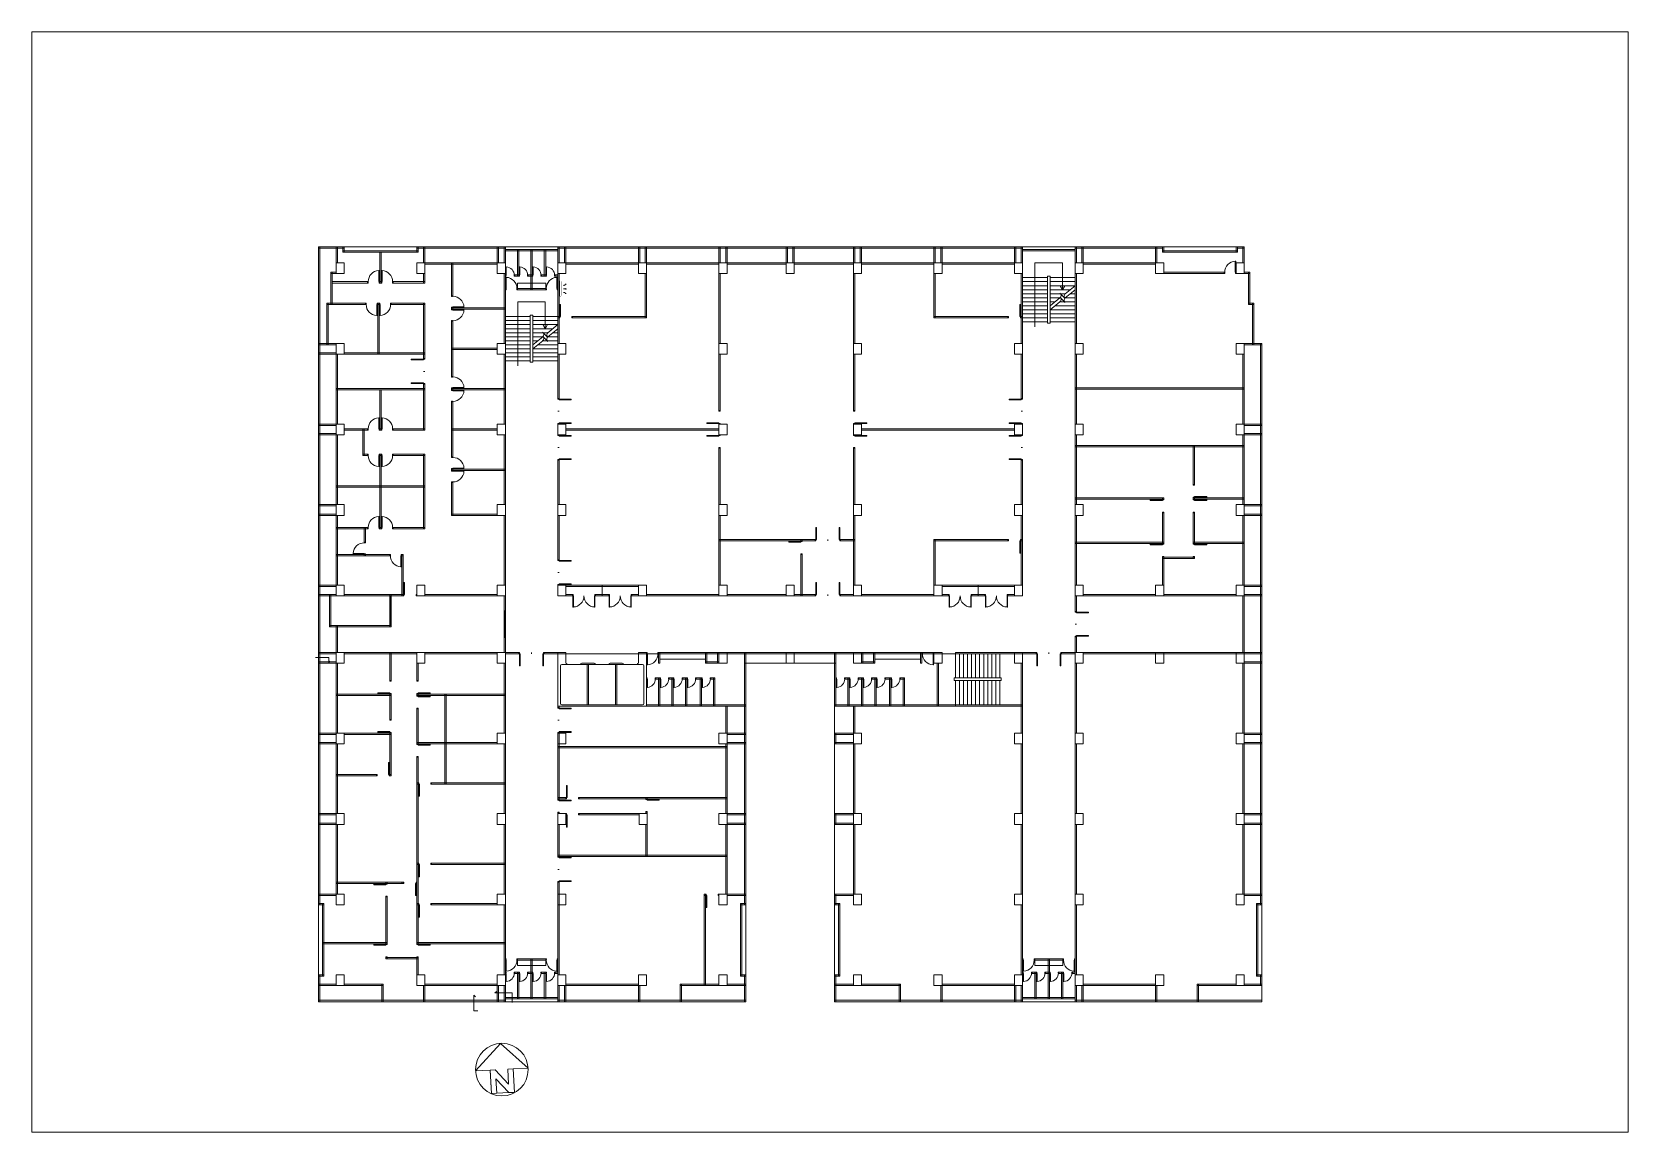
# Model space of a CAD drawing. Header units: metres. Extents: x 159 to 278, y 278 to 360.
import ezdxf

# ---------------------------------------------------------------- set-up
doc = ezdxf.new("R2010")
doc.units = ezdxf.units.M
doc.header["$MEASUREMENT"] = 0
doc.layers.add('BODR', color=13, linetype='Continuous')
doc.layers.add('DOOR', color=7, linetype='Continuous')

msp = doc.modelspace()

# ---------------------------------------------------------------- hatches: boundary and pattern name
at = {"linetype": 'ByBlock', "lineweight": 5}
h = msp.add_hatch(color=8, dxfattribs=at)
h.set_gradient(color1=(15, 228, 235), color2=(241, 254, 254), one_color=1, tint=0.97, name='CURVED')
h.paths.add_polyline_path([(198.1, 341.46), (198.1, 340.29), (198.19, 340.29), (198.19, 340.3), (198.11, 340.3), (198.11, 341.45), (198.19, 341.45), (198.19, 341.46)])
h = msp.add_hatch(color=8, dxfattribs=at)
h.set_gradient(color1=(15, 228, 235), color2=(241, 254, 254), one_color=1, tint=0.97, name='CURVED')
h.paths.add_polyline_path([(198.27, 341.41), (198.23, 341.41), (198.23, 340.33), (198.27, 340.33)])
h = msp.add_hatch(color=8, dxfattribs=at)
h.set_gradient(color1=(0, 255, 255), color2=(102, 255, 255), one_color=1, tint=0.7, name='CURVED')
h.paths.add_polyline_path([(198.56, 341.16), (198.58, 341.13), (198.58, 341.24), (198.48, 341.23), (198.5, 341.21, -0.359879), (198.36, 341.14), (198.36, 341.06, 0.305546)])
h = msp.add_hatch(color=8, dxfattribs=at)
h.set_gradient(color1=(0, 255, 255), color2=(102, 255, 255), one_color=1, tint=0.7, name='CURVED')
h.paths.add_polyline_path([(198.36, 340.88), (198.36, 340.81), (198.55, 340.81), (198.55, 340.77), (198.63, 340.84), (198.55, 340.92), (198.55, 340.88)])
h = msp.add_hatch(color=8, dxfattribs=at)
h.set_gradient(color1=(0, 255, 255), color2=(102, 255, 255), one_color=1, tint=0.7, name='CURVED')
h.paths.add_polyline_path([(198.36, 340.62), (198.36, 340.55, -0.359879), (198.5, 340.48), (198.47, 340.45), (198.58, 340.45), (198.58, 340.55), (198.55, 340.53, 0.305546)])

# ---------------------------------------------------------------- linework, layer by layer
at = {"color": 8, "linetype": 'ByBlock', "lineweight": 5}
for p, q in [((188.05, 343.98), (180.15, 343.98)), ((180.15, 335.98), (180.15, 343.98)), ((181.45, 343.88), (180.15, 343.88)), ((180.25, 295.78), (180.25, 343.98)), ((181.45, 342.78), (181.45, 343.98)), ((182.05, 343.88), (181.45, 343.88)), ((181.55, 342.78), (181.55, 343.98)), ((181.95, 343.58), (181.95, 343.98)), ((187.55, 343.68), (181.95, 343.68)), ((187.55, 343.58), (181.95, 343.58)), ((182.05, 343.58), (182.05, 343.98)), ((184.7, 343.58), (184.7, 341.28)), ((184.8, 343.58), (184.8, 341.28)), ((187.45, 343.58), (187.45, 343.98)), ((188.05, 343.88), (187.45, 343.88)), ((187.55, 343.58), (187.55, 343.98)), ((187.95, 342.78), (187.95, 343.98)), ((188.05, 342.78), (188.05, 343.98)), ((188.05, 343.98), (242.45, 343.98)), ((188.05, 343.88), (193.45, 343.88)), ((193.45, 343.98), (194.05, 343.98)), ((193.45, 342.78), (193.45, 343.98)), ((193.45, 343.88), (194.05, 343.88)), ((193.55, 342.78), (193.55, 343.98)), ((193.95, 342.78), (193.95, 343.98)), ((194.05, 342.78), (194.05, 343.98)), ((197.95, 343.78), (194.05, 343.78)), ((197.95, 343.68), (194.05, 343.68)), ((194.95, 343.78), (194.95, 341.78)), ((195.05, 343.78), (195.05, 341.78)), ((195.95, 340.78), (195.95, 343.78)), ((196.05, 340.78), (196.05, 343.78)), ((196.95, 343.78), (196.95, 341.78)), ((197.05, 343.78), (197.05, 341.78)), ((197.95, 343.98), (198.55, 343.98)), ((197.95, 342.78), (197.95, 343.98)), ((197.95, 343.88), (198.55, 343.88)), ((198.05, 342.78), (198.05, 343.98)), ((198.45, 342.78), (198.45, 343.98)), ((198.55, 342.78), (198.55, 343.98)), ((198.55, 343.88), (231.95, 343.88)), ((203.95, 343.98), (204.55, 343.98)), ((203.95, 342.78), (203.95, 343.98)), ((203.95, 343.88), (204.55, 343.88)), ((204.05, 342.78), (204.05, 343.98)), ((204.45, 342.78), (204.45, 343.98)), ((204.55, 342.78), (204.55, 343.98)), ((209.95, 343.98), (210.55, 343.98)), ((209.95, 342.78), (209.95, 343.98)), ((209.95, 343.88), (210.55, 343.88)), ((210.05, 342.78), (210.05, 343.98)), ((210.45, 342.78), (210.45, 343.98)), ((210.55, 342.78), (210.55, 343.98)), ((214.95, 343.98), (215.55, 343.98)), ((214.95, 342.78), (214.95, 343.98)), ((214.95, 343.88), (215.55, 343.88)), ((215.05, 342.78), (215.05, 343.98)), ((215.45, 342.78), (215.45, 343.98)), ((215.55, 342.78), (215.55, 343.98)), ((219.95, 343.98), (220.55, 343.98)), ((219.95, 342.78), (219.95, 343.98)), ((219.95, 343.88), (220.55, 343.88)), ((220.05, 342.78), (220.05, 343.98)), ((220.45, 342.78), (220.45, 343.98)), ((220.55, 342.78), (220.55, 343.98)), ((225.95, 343.98), (226.55, 343.98)), ((225.95, 342.78), (225.95, 343.98)), ((225.95, 343.88), (226.55, 343.88)), ((226.05, 342.78), (226.05, 343.98)), ((226.45, 342.78), (226.45, 343.98)), ((226.55, 342.78), (226.55, 343.98)), ((231.95, 343.98), (232.55, 343.98)), ((231.95, 342.78), (231.95, 343.98)), ((231.95, 343.88), (232.55, 343.88)), ((232.05, 342.78), (232.05, 343.98)), ((232.45, 342.78), (232.45, 343.98)), ((232.55, 342.78), (232.55, 343.98)), ((232.55, 343.78), (236.45, 343.78)), ((232.55, 343.68), (236.45, 343.68)), ((236.45, 343.98), (237.05, 343.98)), ((236.45, 342.78), (236.45, 343.98)), ((236.45, 343.88), (237.05, 343.88)), ((236.55, 342.78), (236.55, 343.98)), ((236.95, 342.78), (236.95, 343.98)), ((237.05, 342.78), (237.05, 343.98)), ((237.05, 343.88), (242.45, 343.88)), ((249.05, 343.98), (242.45, 343.98)), ((242.45, 342.78), (242.45, 343.98)), ((242.95, 343.88), (242.45, 343.88)), ((242.55, 342.78), (242.55, 343.98)), ((242.95, 343.58), (242.95, 343.98)), ((248.55, 343.68), (242.95, 343.68)), ((248.55, 343.58), (242.95, 343.58)), ((243.05, 343.58), (243.05, 343.98)), ((248.45, 343.58), (248.45, 343.98)), ((248.55, 343.58), (248.55, 343.98)), ((249.05, 343.88), (248.55, 343.88)), ((248.95, 342.78), (248.95, 343.98)), ((249.05, 342.78), (249.05, 343.98)), ((181.45, 341.98), (181.45, 342.78)), ((181.45, 342.78), (182.05, 342.78)), ((182.05, 342.78), (182.05, 341.98)), ((187.45, 341.98), (187.45, 342.78)), ((187.45, 342.78), (188.05, 342.78)), ((193.45, 342.78), (188.05, 342.78)), ((188.05, 342.78), (188.05, 341.98)), ((193.45, 342.68), (188.05, 342.68)), ((190.05, 340.28), (190.05, 342.78)), ((190.15, 340.29), (190.15, 342.78)), ((193.45, 341.98), (193.45, 342.78)), ((193.45, 342.78), (194.05, 342.78)), ((194.05, 342.78), (194.05, 341.98)), ((197.95, 342.78), (198.55, 342.78)), ((197.95, 341.98), (197.95, 342.78)), ((197.95, 342.78), (198.55, 342.78)), ((203.95, 342.78), (198.55, 342.78)), ((198.55, 342.78), (198.55, 341.98)), ((203.95, 342.68), (198.55, 342.68)), ((203.95, 342.78), (232.55, 342.78)), ((203.95, 341.98), (203.95, 342.78)), ((203.95, 342.78), (204.55, 342.78)), ((204.55, 342.78), (204.55, 341.98)), ((204.55, 342.68), (209.95, 342.68)), ((209.95, 341.98), (209.95, 342.78)), ((209.95, 342.78), (210.55, 342.78)), ((210.55, 342.78), (210.55, 341.98)), ((210.55, 342.68), (214.95, 342.68)), ((214.95, 341.98), (214.95, 342.78)), ((214.95, 342.78), (215.55, 342.78)), ((215.55, 342.78), (215.55, 341.98)), ((215.55, 342.68), (219.95, 342.68)), ((219.95, 341.98), (219.95, 342.78)), ((219.95, 342.78), (220.55, 342.78)), ((220.55, 342.78), (220.55, 341.98)), ((220.55, 342.68), (225.95, 342.68)), ((225.95, 341.98), (225.95, 342.78)), ((225.95, 342.78), (226.55, 342.78)), ((226.55, 342.78), (226.55, 341.98)), ((226.55, 342.68), (231.95, 342.68)), ((231.95, 341.98), (231.95, 342.78)), ((231.95, 342.78), (232.55, 342.78)), ((232.55, 342.78), (232.55, 341.98)), ((233.47, 338.02), (233.47, 342.78)), ((233.47, 342.78), (235.52, 342.78)), ((235.52, 340.78), (235.52, 342.78)), ((236.45, 342.78), (242.45, 342.78)), ((236.45, 341.98), (236.45, 342.78)), ((236.45, 342.78), (237.05, 342.78)), ((237.05, 342.78), (237.05, 341.98)), ((237.05, 342.68), (242.45, 342.68)), ((242.45, 341.98), (242.45, 342.78)), ((242.45, 342.78), (243.05, 342.78)), ((243.05, 342.78), (243.05, 341.98)), ((248.45, 341.98), (248.45, 342.78)), ((248.45, 342.78), (249.05, 342.78)), ((249.05, 342.78), (249.05, 341.98)), ((181.05, 339.68), (181.05, 342.08)), ((181.45, 342.08), (181.05, 342.08)), ((181.45, 341.98), (181.05, 341.98)), ((181.15, 339.68), (181.15, 342.08)), ((181.15, 341.38), (183.84, 341.38)), ((181.15, 341.28), (183.85, 341.28)), ((182.05, 341.98), (181.45, 341.98)), ((184.65, 341.28), (184.85, 341.28)), ((184.66, 341.38), (184.84, 341.38)), ((185.65, 341.28), (188.05, 341.28)), ((185.66, 341.38), (188.05, 341.38)), ((188.05, 341.98), (187.45, 341.98)), ((187.95, 341.98), (187.95, 341.28)), ((188.05, 341.98), (188.05, 341.28)), ((194.05, 341.98), (193.45, 341.98)), ((193.95, 341.98), (193.95, 336.78)), ((194.05, 341.98), (194.05, 336.78)), ((194.09, 341.78), (194.05, 341.78)), ((194.1, 341.68), (194.05, 341.68)), ((195.1, 341.78), (194.7, 341.78)), ((195.09, 341.88), (194.71, 341.88)), ((197.05, 341.28), (194.95, 341.28)), ((194.95, 340.78), (194.95, 341.28)), ((196.1, 341.78), (195.7, 341.78)), ((196.09, 341.88), (195.71, 341.88)), ((197.1, 341.78), (196.7, 341.78)), ((197.09, 341.88), (196.71, 341.88)), ((197.05, 340.78), (197.05, 341.28)), ((197.95, 341.78), (197.7, 341.78)), ((197.95, 341.88), (197.71, 341.88)), ((197.95, 336.78), (197.95, 341.98)), ((198.55, 341.98), (197.95, 341.98)), ((198.05, 336.78), (198.05, 341.98)), ((204.55, 341.98), (203.95, 341.98)), ((204.45, 341.98), (204.45, 338.68)), ((204.55, 341.98), (204.55, 338.68)), ((209.95, 336.78), (209.95, 341.98)), ((210.55, 341.98), (209.95, 341.98)), ((210.05, 336.78), (210.05, 341.98)), ((215.55, 341.98), (214.95, 341.98)), ((219.95, 336.78), (219.95, 341.98)), ((220.55, 341.98), (219.95, 341.98)), ((220.05, 336.78), (220.05, 341.98)), ((225.95, 341.98), (225.95, 338.68)), ((226.55, 341.98), (225.95, 341.98)), ((226.05, 341.98), (226.05, 338.68)), ((232.55, 341.98), (231.95, 341.98)), ((232.45, 336.78), (232.45, 341.98)), ((232.55, 336.78), (232.55, 341.98)), ((232.55, 341.68), (234.4, 341.68)), ((232.55, 341.38), (234.4, 341.38)), ((232.55, 341.08), (234.4, 341.08)), ((234.4, 341.78), (234.6, 341.78)), ((234.4, 338.28), (234.4, 341.78)), ((234.6, 338.28), (234.6, 341.78)), ((234.6, 341.68), (236.45, 341.68)), ((234.6, 341.38), (236.45, 341.38)), ((234.6, 341.08), (236.45, 341.08)), ((235.52, 340.78), (235.35, 341.08)), ((235.52, 340.78), (235.69, 341.08)), ((236.45, 341.08), (235.71, 340.48)), ((236.45, 341.98), (236.45, 336.78)), ((237.05, 341.98), (236.45, 341.98)), ((236.55, 341.98), (236.55, 336.78)), ((243.05, 341.98), (242.45, 341.98)), ((243.05, 342.08), (247.59, 342.08)), ((243.05, 341.98), (247.6, 341.98)), ((249.05, 341.98), (248.45, 341.98)), ((249.05, 342.08), (249.45, 342.08)), ((249.05, 341.98), (249.45, 341.98)), ((249.35, 339.68), (249.35, 342.08)), ((249.45, 339.68), (249.45, 342.08)), ((180.75, 336.68), (180.75, 339.78)), ((181.15, 339.78), (180.75, 339.78)), ((180.85, 336.68), (180.85, 339.78)), ((181.15, 339.78), (183.7, 339.78)), ((184.5, 339.78), (184.7, 339.78)), ((184.55, 339.78), (184.55, 335.98)), ((184.65, 339.78), (184.65, 335.98)), ((185.5, 339.78), (188.05, 339.78)), ((187.95, 339.78), (187.95, 335.65)), ((188.05, 339.78), (188.05, 335.65)), ((194.09, 340.88), (194.05, 340.88)), ((194.1, 340.78), (194.05, 340.78)), ((197.1, 340.78), (194.9, 340.78)), ((197.09, 340.88), (194.91, 340.88)), ((194.97, 335.12), (194.97, 339.88)), ((194.97, 339.88), (197.02, 339.88)), ((197.02, 337.88), (197.02, 339.88)), ((197.95, 340.78), (197.9, 340.78)), ((197.95, 340.88), (197.91, 340.88)), ((232.55, 340.78), (234.4, 340.78)), ((232.55, 340.48), (234.4, 340.48)), ((232.55, 340.18), (234.4, 340.18)), ((232.55, 339.88), (234.4, 339.88)), ((234.6, 340.78), (236.08, 340.78)), ((234.6, 340.48), (235.71, 340.48)), ((234.6, 340.18), (235.34, 340.18)), ((235.32, 340.17), (234.6, 339.58)), ((234.6, 339.88), (234.97, 339.88)), ((235.33, 339.88), (234.6, 339.28)), ((235.32, 340.53), (235.72, 340.13)), ((235.32, 340.53), (235.72, 340.13)), ((235.32, 340.23), (235.72, 339.83)), ((235.32, 340.23), (235.72, 339.83)), ((235.34, 339.88), (236.45, 339.88)), ((236.45, 340.78), (235.71, 340.18)), ((235.71, 340.18), (236.45, 340.18)), ((236.08, 340.48), (236.45, 340.48)), ((249.75, 339.78), (249.35, 339.78)), ((249.65, 336.68), (249.65, 339.78)), ((249.75, 336.68), (249.75, 339.78)), ((181.15, 339.68), (180.75, 339.68)), ((181.15, 339.68), (183.69, 339.68)), ((184.51, 339.68), (184.69, 339.68)), ((185.51, 339.68), (188.05, 339.68)), ((190.05, 339.28), (190.05, 339.48)), ((194.05, 339.43), (190.05, 339.43)), ((194.05, 339.33), (190.05, 339.33)), ((190.15, 339.29), (190.15, 339.47)), ((194.05, 338.78), (195.9, 338.78)), ((195.9, 338.88), (196.1, 338.88)), ((195.9, 335.38), (195.9, 338.88)), ((196.1, 335.38), (196.1, 338.88)), ((196.1, 338.78), (197.95, 338.78)), ((198.1, 338.78), (197.95, 338.78)), ((198.1, 338.68), (197.95, 338.68)), ((198.1, 338.78), (198.1, 339.68)), ((198.1, 339.68), (198.15, 339.68)), ((198.15, 338.78), (198.1, 338.78)), ((198.15, 339.68), (198.15, 338.78)), ((204.55, 338.78), (199, 338.78)), ((199, 338.68), (199, 338.78)), ((204.55, 338.68), (199, 338.68)), ((225.95, 338.78), (231.5, 338.78)), ((225.95, 338.68), (231.5, 338.68)), ((231.5, 338.68), (231.5, 338.78)), ((232.4, 339.68), (232.35, 339.68)), ((232.35, 339.68), (232.35, 338.78)), ((232.35, 338.78), (232.4, 338.78)), ((232.4, 338.78), (232.4, 339.68)), ((232.4, 338.78), (232.55, 338.78)), ((232.4, 338.68), (232.55, 338.68)), ((232.55, 339.58), (234.4, 339.58)), ((232.55, 339.28), (234.4, 339.28)), ((232.55, 338.98), (234.4, 338.98)), ((232.55, 338.68), (234.4, 338.68)), ((234.6, 339.28), (236.45, 339.28)), ((234.6, 338.98), (236.45, 338.98)), ((234.6, 338.68), (236.45, 338.68)), ((234.97, 339.58), (236.45, 339.58)), ((249.35, 339.68), (249.75, 339.68)), ((190.05, 334.28), (190.05, 338.48)), ((190.15, 334.29), (190.15, 338.47)), ((194.05, 338.48), (195.9, 338.48)), ((194.05, 338.18), (195.9, 338.18)), ((194.05, 337.88), (195.9, 337.88)), ((194.05, 337.58), (195.9, 337.58)), ((196.1, 338.48), (197.95, 338.48)), ((196.1, 338.18), (197.95, 338.18)), ((196.1, 337.88), (197.58, 337.88)), ((196.1, 337.58), (197.21, 337.58)), ((196.82, 337.63), (197.22, 337.23)), ((196.82, 337.63), (197.22, 337.23)), ((197.02, 337.88), (196.85, 338.18)), ((197.02, 337.88), (197.19, 338.18)), ((197.95, 338.18), (197.21, 337.58)), ((197.95, 337.88), (197.21, 337.28)), ((197.58, 337.58), (197.95, 337.58)), ((232.55, 338.38), (234.4, 338.38)), ((234.4, 338.28), (234.6, 338.28)), ((234.6, 338.38), (236.45, 338.38)), ((181.45, 336.78), (180.15, 336.78)), ((181.45, 336.68), (180.15, 336.68)), ((180.25, 335.98), (180.25, 336.78)), ((181.45, 335.98), (181.45, 336.78)), ((181.45, 336.78), (182.05, 336.78)), ((182.05, 336.78), (182.05, 335.98)), ((193.45, 336.43), (190.05, 336.43)), ((193.45, 336.33), (190.05, 336.33)), ((193.45, 335.98), (193.45, 336.78)), ((193.45, 336.78), (194.05, 336.78)), ((194.05, 337.28), (195.9, 337.28)), ((194.05, 336.98), (195.9, 336.98)), ((194.05, 336.78), (194.05, 335.98)), ((194.05, 336.68), (195.9, 336.68)), ((194.05, 336.38), (195.9, 336.38)), ((196.1, 337.28), (196.84, 337.28)), ((196.83, 337.28), (196.1, 336.68)), ((196.1, 336.98), (196.47, 336.98)), ((196.83, 336.98), (196.1, 336.38)), ((196.1, 336.38), (197.95, 336.38)), ((196.47, 336.68), (197.95, 336.68)), ((196.82, 337.33), (197.22, 336.93)), ((196.82, 337.33), (197.22, 336.93)), ((196.84, 336.98), (197.95, 336.98)), ((197.21, 337.28), (197.95, 337.28)), ((197.95, 335.98), (197.95, 336.78)), ((197.95, 336.78), (198.55, 336.78)), ((198.55, 336.78), (198.55, 335.98)), ((209.95, 335.98), (209.95, 336.78)), ((209.95, 336.78), (210.55, 336.78)), ((210.55, 336.78), (210.55, 335.98)), ((219.95, 335.98), (219.95, 336.78)), ((219.95, 336.78), (220.55, 336.78)), ((220.55, 336.78), (220.55, 335.98)), ((231.95, 335.98), (231.95, 336.78)), ((231.95, 336.78), (232.55, 336.78)), ((232.55, 336.78), (232.55, 335.98)), ((236.45, 335.98), (236.45, 336.78)), ((236.45, 336.78), (237.05, 336.78)), ((237.05, 336.78), (237.05, 335.98)), ((248.45, 335.98), (248.45, 336.78)), ((248.45, 336.78), (249.05, 336.78)), ((249.05, 336.78), (250.35, 336.78)), ((249.05, 336.78), (249.05, 335.98)), ((249.05, 336.68), (250.35, 336.68)), ((250.25, 330.78), (250.25, 336.78)), ((250.35, 295.78), (250.35, 336.78)), ((180.15, 336.08), (181.45, 336.08)), ((180.15, 335.98), (181.45, 335.98)), ((180.15, 335.98), (180.15, 295.78)), ((181.45, 335.98), (181.45, 317.98)), ((182.05, 335.98), (181.45, 335.98)), ((181.55, 335.98), (181.55, 330.78)), ((182.05, 336.08), (188.05, 336.08)), ((182.05, 335.98), (188.05, 335.98)), ((187.95, 335.6), (187.05, 335.6)), ((187.05, 335.6), (187.05, 335.55)), ((187.05, 335.55), (187.95, 335.55)), ((187.95, 335.55), (187.95, 335.6)), ((194.05, 335.98), (193.45, 335.98)), ((193.95, 335.98), (193.95, 330.78)), ((194.05, 336.08), (195.9, 336.08)), ((194.05, 335.98), (194.05, 330.78)), ((194.05, 335.78), (195.9, 335.78)), ((194.05, 335.48), (195.9, 335.48)), ((195.9, 335.38), (196.1, 335.38)), ((196.1, 336.08), (197.95, 336.08)), ((196.1, 335.78), (197.95, 335.78)), ((196.1, 335.48), (197.95, 335.48)), ((197.95, 332.63), (197.95, 335.98)), ((198.55, 335.98), (197.95, 335.98)), ((198.05, 332.63), (198.05, 335.98)), ((209.95, 331.73), (209.95, 335.98)), ((210.55, 335.98), (209.95, 335.98)), ((210.05, 331.73), (210.05, 335.98)), ((219.95, 331.73), (219.95, 335.98)), ((220.55, 335.98), (219.95, 335.98)), ((220.05, 331.73), (220.05, 335.98)), ((232.55, 335.98), (231.95, 335.98)), ((232.45, 332.63), (232.45, 335.98)), ((232.55, 332.63), (232.55, 335.98)), ((236.45, 335.98), (236.45, 330.78)), ((237.05, 335.98), (236.45, 335.98)), ((236.55, 335.98), (236.55, 330.78)), ((249.05, 335.98), (248.45, 335.98)), ((248.95, 335.98), (248.95, 330.78)), ((249.05, 335.98), (249.05, 317.98)), ((187.05, 333.8), (187.05, 333.85)), ((187.05, 333.85), (187.95, 333.85)), ((188.05, 334.7), (187.95, 334.7)), ((187.95, 333.85), (187.95, 333.8)), ((188.05, 333.43), (181.45, 333.43)), ((188.05, 333.33), (181.45, 333.33)), ((184.7, 333.33), (184.7, 330.33)), ((184.8, 333.33), (184.8, 330.33)), ((187.95, 333.8), (187.05, 333.8)), ((187.95, 333.75), (187.95, 330.33)), ((188.05, 333.75), (188.05, 330.33)), ((190.05, 333.28), (190.05, 333.48)), ((194.05, 333.43), (190.05, 333.43)), ((194.05, 333.33), (190.05, 333.33)), ((190.15, 333.29), (190.15, 333.47)), ((236.45, 333.48), (249.05, 333.48)), ((236.45, 333.38), (249.05, 333.38)), ((190.05, 328.28), (190.05, 332.48)), ((190.15, 328.29), (190.15, 332.47)), ((197.95, 331.73), (198.05, 331.73)), ((198.05, 332.63), (198.95, 332.63)), ((198.05, 332.58), (198.05, 332.63)), ((198.95, 332.58), (198.05, 332.58)), ((198.95, 332.63), (198.95, 332.58)), ((210.05, 331.73), (209.95, 331.73)), ((219.95, 331.73), (220.05, 331.73)), ((232.45, 332.63), (231.55, 332.63)), ((231.55, 332.63), (231.55, 332.58)), ((231.55, 332.58), (232.45, 332.58)), ((232.45, 332.58), (232.45, 332.63)), ((232.55, 331.73), (232.45, 331.73)), ((180.15, 329.98), (180.15, 330.78)), ((181.55, 330.78), (180.15, 330.78)), ((181.45, 330.68), (180.15, 330.68)), ((180.25, 329.98), (180.25, 330.78)), ((181.45, 329.98), (181.45, 330.78)), ((181.45, 330.78), (182.05, 330.78)), ((182.05, 330.78), (182.05, 329.98)), ((183.84, 330.43), (182.05, 330.43)), ((183.85, 330.33), (182.05, 330.33)), ((183.45, 330.43), (183.45, 328.43)), ((183.55, 330.43), (183.55, 328.43)), ((184.85, 330.33), (184.65, 330.33)), ((184.84, 330.43), (184.66, 330.43)), ((188.05, 330.33), (185.65, 330.33)), ((188.05, 330.43), (185.66, 330.43)), ((193.45, 330.43), (190.05, 330.43)), ((193.45, 330.33), (190.05, 330.33)), ((193.45, 329.98), (193.45, 330.78)), ((193.45, 330.78), (194.05, 330.78)), ((194.05, 330.78), (194.05, 329.98)), ((197.95, 330.78), (197.95, 330.83)), ((197.95, 329.98), (197.95, 330.78)), ((197.95, 330.78), (198.55, 330.78)), ((198.95, 330.88), (198.05, 330.88)), ((198.05, 330.88), (198.05, 330.83)), ((198.05, 330.78), (198.05, 330.83)), ((198.05, 330.83), (198.95, 330.83)), ((198.55, 330.78), (198.55, 329.98)), ((198.55, 330.43), (209.95, 330.43)), ((198.55, 330.33), (209.95, 330.33)), ((198.95, 330.83), (198.95, 330.88)), ((209.05, 330.83), (209.05, 330.88)), ((209.05, 330.88), (209.95, 330.88)), ((209.95, 330.83), (209.05, 330.83)), ((209.95, 330.88), (209.95, 330.83)), ((209.95, 330.78), (209.95, 330.83)), ((209.95, 329.98), (209.95, 330.78)), ((209.95, 330.78), (210.55, 330.78)), ((210.05, 330.78), (210.05, 330.83)), ((210.55, 330.78), (210.55, 329.98)), ((219.95, 330.78), (219.95, 330.83)), ((219.95, 329.98), (219.95, 330.78)), ((219.95, 330.78), (220.55, 330.78)), ((220.95, 330.88), (220.05, 330.88)), ((220.05, 330.88), (220.05, 330.83)), ((220.05, 330.78), (220.05, 330.83)), ((220.05, 330.83), (220.95, 330.83)), ((220.55, 330.78), (220.55, 329.98)), ((220.55, 330.43), (231.95, 330.43)), ((220.55, 330.33), (231.95, 330.33)), ((220.95, 330.83), (220.95, 330.88)), ((231.55, 330.83), (231.55, 330.88)), ((231.55, 330.88), (232.45, 330.88)), ((232.45, 330.83), (231.55, 330.83)), ((231.95, 329.98), (231.95, 330.78)), ((231.95, 330.78), (232.55, 330.78)), ((232.45, 330.88), (232.45, 330.83)), ((232.45, 330.78), (232.45, 330.83)), ((232.55, 330.78), (232.55, 330.83)), ((232.55, 330.78), (232.55, 329.98)), ((236.45, 329.98), (236.45, 330.78)), ((236.45, 330.78), (237.05, 330.78)), ((237.05, 330.78), (237.05, 329.98)), ((248.45, 329.98), (248.45, 330.78)), ((248.45, 330.78), (249.05, 330.78)), ((248.95, 330.78), (250.35, 330.78)), ((249.05, 330.78), (249.05, 329.98)), ((249.05, 330.68), (250.35, 330.68)), ((250.25, 330.78), (250.25, 329.98)), ((250.35, 330.78), (250.35, 329.98)), ((181.45, 330.08), (180.15, 330.08)), ((181.55, 329.98), (180.15, 329.98)), ((182.05, 329.98), (181.45, 329.98)), ((181.55, 329.98), (181.55, 324.78)), ((194.05, 329.98), (193.45, 329.98)), ((193.95, 329.98), (193.95, 324.78)), ((194.05, 329.98), (194.05, 324.78)), ((197.95, 329.93), (197.95, 329.98)), ((198.55, 329.98), (197.95, 329.98)), ((198.05, 329.93), (198.05, 329.98)), ((198.05, 329.93), (198.05, 329.98)), ((198.05, 329.93), (198.95, 329.93)), ((198.05, 329.88), (198.05, 329.93)), ((198.95, 329.88), (198.05, 329.88)), ((198.95, 329.93), (198.95, 329.88)), ((209.95, 329.93), (209.05, 329.93)), ((209.05, 329.93), (209.05, 329.88)), ((209.05, 329.88), (209.95, 329.88)), ((209.95, 329.93), (209.95, 329.98)), ((210.55, 329.98), (209.95, 329.98)), ((209.95, 329.88), (209.95, 329.93)), ((210.05, 329.93), (210.05, 329.98)), ((219.95, 329.93), (219.95, 329.98)), ((220.55, 329.98), (219.95, 329.98)), ((220.05, 329.93), (220.05, 329.98)), ((220.05, 329.93), (220.95, 329.93)), ((220.05, 329.88), (220.05, 329.93)), ((220.95, 329.88), (220.05, 329.88)), ((220.95, 329.93), (220.95, 329.88)), ((232.45, 329.93), (231.55, 329.93)), ((231.55, 329.93), (231.55, 329.88)), ((231.55, 329.88), (232.45, 329.88)), ((232.55, 329.98), (231.95, 329.98)), ((232.45, 329.93), (232.45, 329.98)), ((232.45, 329.88), (232.45, 329.93)), ((232.55, 329.93), (232.55, 329.98)), ((236.45, 329.98), (236.45, 324.78)), ((237.05, 329.98), (236.45, 329.98)), ((236.45, 329.18), (249.05, 329.18)), ((236.45, 329.08), (249.05, 329.08)), ((236.55, 329.98), (236.55, 324.78)), ((245.25, 329.18), (245.25, 326.23)), ((245.35, 329.18), (245.35, 326.23)), ((249.05, 329.98), (248.45, 329.98)), ((248.95, 329.98), (248.95, 324.78)), ((248.95, 329.98), (250.35, 329.98)), ((249.05, 330.08), (250.35, 330.08)), ((250.25, 295.78), (250.25, 329.98)), ((183.85, 328.53), (183.45, 328.53)), ((183.84, 328.43), (183.45, 328.43)), ((184.85, 328.53), (184.65, 328.53)), ((184.84, 328.43), (184.66, 328.43)), ((184.7, 328.53), (184.7, 322.98)), ((184.8, 328.53), (184.8, 322.98)), ((188.05, 328.53), (185.65, 328.53)), ((188.05, 328.43), (185.66, 328.43)), ((187.95, 328.53), (187.95, 322.98)), ((188.05, 328.53), (188.05, 322.98)), ((197.95, 329.03), (198.05, 329.03)), ((197.95, 324.78), (197.95, 328.13)), ((198.95, 328.18), (198.05, 328.18)), ((198.05, 328.18), (198.05, 328.13)), ((198.05, 324.78), (198.05, 328.13)), ((198.05, 328.13), (198.95, 328.13)), ((198.95, 328.13), (198.95, 328.18)), ((209.95, 324.78), (209.95, 329.03)), ((210.05, 329.03), (209.95, 329.03)), ((210.05, 324.78), (210.05, 329.03)), ((219.95, 324.78), (219.95, 329.03)), ((219.95, 329.03), (220.05, 329.03)), ((220.05, 324.78), (220.05, 329.03)), ((231.55, 328.13), (231.55, 328.18)), ((231.55, 328.18), (232.45, 328.18)), ((232.45, 328.13), (231.55, 328.13)), ((232.55, 329.03), (232.45, 329.03)), ((232.45, 328.18), (232.45, 328.13)), ((232.45, 324.78), (232.45, 328.13)), ((232.55, 324.78), (232.55, 328.13)), ((190.05, 327.28), (190.05, 327.48)), ((194.05, 327.43), (190.05, 327.43)), ((194.05, 327.33), (190.05, 327.33)), ((190.15, 327.29), (190.15, 327.47)), ((188.05, 326.18), (181.45, 326.18)), ((188.05, 326.08), (181.45, 326.08)), ((190.05, 323.98), (190.05, 326.48)), ((190.15, 323.98), (190.15, 326.47)), ((245.25, 326.23), (245.35, 326.23)), ((180.15, 323.98), (180.15, 324.78)), ((181.55, 324.78), (180.15, 324.78)), ((181.45, 324.68), (180.15, 324.68)), ((180.25, 323.98), (180.25, 324.78)), ((181.45, 323.98), (181.45, 324.78)), ((181.45, 324.78), (182.05, 324.78)), ((182.05, 324.78), (182.05, 323.98)), ((193.45, 323.98), (193.45, 324.78)), ((193.45, 324.78), (194.05, 324.78)), ((194.05, 324.78), (194.05, 323.98)), ((197.95, 323.98), (197.95, 324.78)), ((197.95, 324.78), (198.55, 324.78)), ((198.55, 324.78), (198.55, 323.98)), ((209.95, 323.98), (209.95, 324.78)), ((209.95, 324.78), (210.55, 324.78)), ((210.55, 324.78), (210.55, 323.98)), ((219.95, 323.98), (219.95, 324.78)), ((219.95, 324.78), (220.55, 324.78)), ((220.55, 324.78), (220.55, 323.98)), ((231.95, 323.98), (231.95, 324.78)), ((231.95, 324.78), (232.55, 324.78)), ((232.55, 324.78), (232.55, 323.98)), ((236.45, 325.28), (243.05, 325.28)), ((236.45, 325.18), (243.05, 325.18)), ((236.45, 323.98), (236.45, 324.78)), ((236.45, 324.78), (237.05, 324.78)), ((237.05, 324.78), (237.05, 323.98)), ((242.95, 325.13), (242.05, 325.13)), ((242.05, 325.13), (242.05, 325.08)), ((242.05, 325.08), (242.95, 325.08)), ((242.95, 325.28), (242.95, 325.13)), ((242.95, 325.08), (242.95, 325.13)), ((243.05, 325.28), (243.05, 325.13)), ((245.25, 325.33), (245.25, 325.13)), ((245.25, 325.28), (249.05, 325.28)), ((245.25, 325.18), (249.05, 325.18)), ((246.25, 325.38), (245.35, 325.38)), ((245.35, 325.38), (245.35, 325.33)), ((245.35, 325.33), (245.35, 325.13)), ((245.35, 325.33), (246.25, 325.33)), ((245.35, 325.13), (246.25, 325.13)), ((245.35, 325.08), (245.35, 325.13)), ((246.25, 325.08), (245.35, 325.08)), ((246.25, 325.33), (246.25, 325.38)), ((246.25, 325.13), (246.25, 325.08)), ((248.45, 323.98), (248.45, 324.78)), ((248.45, 324.78), (249.05, 324.78)), ((248.95, 324.78), (250.35, 324.78)), ((249.05, 324.78), (249.05, 323.98)), ((249.05, 324.68), (250.35, 324.68)), ((250.25, 324.78), (250.25, 323.98)), ((250.35, 324.78), (250.35, 323.98)), ((181.45, 324.08), (180.15, 324.08)), ((181.55, 323.98), (180.15, 323.98)), ((182.05, 323.98), (181.45, 323.98)), ((181.55, 323.98), (181.55, 318.78)), ((193.45, 324.08), (190.05, 324.08)), ((193.45, 323.98), (190.05, 323.98)), ((194.05, 323.98), (193.45, 323.98)), ((193.95, 323.98), (193.95, 318.78)), ((194.05, 323.98), (194.05, 318.78)), ((197.95, 320.63), (197.95, 323.98)), ((198.55, 323.98), (197.95, 323.98)), ((198.05, 320.63), (198.05, 323.98)), ((209.95, 318.78), (209.95, 323.98)), ((210.55, 323.98), (209.95, 323.98)), ((210.05, 318.78), (210.05, 323.98)), ((219.95, 318.78), (219.95, 323.98)), ((220.55, 323.98), (219.95, 323.98)), ((220.05, 318.78), (220.05, 323.98)), ((232.55, 323.98), (231.95, 323.98)), ((232.45, 318.78), (232.45, 323.98)), ((232.55, 318.78), (232.55, 323.98)), ((236.45, 323.98), (236.45, 318.78)), ((237.05, 323.98), (236.45, 323.98)), ((236.55, 323.98), (236.55, 318.78)), ((242.95, 324.23), (242.95, 321.83)), ((243.05, 324.23), (242.95, 324.23)), ((243.05, 324.23), (243.05, 321.83)), ((245.25, 324.23), (245.25, 321.88)), ((245.25, 324.23), (245.35, 324.23)), ((245.35, 324.23), (245.35, 321.88)), ((249.05, 323.98), (248.45, 323.98)), ((248.95, 323.98), (248.95, 318.78)), ((248.95, 323.98), (250.35, 323.98)), ((249.05, 324.08), (250.35, 324.08)), ((183.84, 323.08), (181.45, 323.08)), ((183.85, 322.98), (181.45, 322.98)), ((183.55, 323.08), (183.55, 321.94)), ((183.65, 323.08), (183.65, 321.93)), ((184.85, 322.98), (184.65, 322.98)), ((184.84, 323.08), (184.66, 323.08)), ((188.05, 322.98), (185.65, 322.98)), ((188.05, 323.08), (185.66, 323.08)), ((216.15, 322.18), (209.95, 322.18)), ((216.15, 322.08), (209.95, 322.08)), ((216.05, 322.03), (215.15, 322.03)), ((215.15, 322.03), (215.15, 321.98)), ((215.15, 321.98), (216.05, 321.98)), ((216.05, 322.03), (216.05, 322.18)), ((216.05, 321.98), (216.05, 322.03)), ((216.15, 322.03), (216.15, 322.18)), ((216.15, 322.18), (217.15, 322.18)), ((216.15, 322.08), (217.15, 322.08)), ((217.15, 322.18), (217.15, 323.08)), ((217.15, 323.08), (217.2, 323.08)), ((217.2, 322.18), (217.15, 322.18)), ((217.2, 323.08), (217.2, 322.18)), ((218.05, 322.08), (218.05, 322.18)), ((218.95, 323.08), (218.9, 323.08)), ((218.9, 323.08), (218.9, 322.18)), ((218.9, 322.18), (218.95, 322.18)), ((218.95, 322.18), (218.95, 323.08)), ((218.95, 322.18), (220.05, 322.18)), ((218.95, 322.08), (220.05, 322.08)), ((231.5, 322.18), (225.95, 322.18)), ((225.95, 318.78), (225.95, 322.18)), ((231.5, 322.08), (225.95, 322.08)), ((226.05, 318.78), (226.05, 322.18)), ((231.5, 322.18), (231.5, 322.08)), ((232.35, 321.18), (232.35, 322.08)), ((232.35, 322.08), (232.4, 322.08)), ((232.55, 322.18), (232.4, 322.18)), ((232.55, 322.08), (232.4, 322.08)), ((232.4, 322.08), (232.4, 321.18)), ((236.45, 321.98), (243.05, 321.98)), ((245.25, 321.98), (249.05, 321.98)), ((185.5, 321.08), (181.45, 321.08)), ((185.49, 320.98), (181.45, 320.98)), ((183.55, 321.12), (183.55, 320.98)), ((183.65, 321.13), (183.65, 320.98)), ((186.45, 321.08), (186.35, 321.08)), ((186.35, 317.98), (186.35, 321.08)), ((186.45, 320.98), (186.35, 320.98)), ((186.45, 317.98), (186.45, 321.08)), ((216.05, 317.98), (216.05, 321.13)), ((216.15, 321.13), (216.05, 321.13)), ((216.15, 317.98), (216.15, 321.13)), ((232.4, 321.18), (232.35, 321.18)), ((236.45, 321.88), (243.05, 321.88)), ((242.95, 321.83), (242.05, 321.83)), ((242.05, 321.83), (242.05, 321.78)), ((242.05, 321.78), (242.95, 321.78)), ((242.95, 321.78), (242.95, 321.83)), ((242.95, 320.93), (242.95, 318.78)), ((243.05, 320.93), (242.95, 320.93)), ((245.35, 320.88), (242.95, 320.88)), ((245.35, 320.78), (242.95, 320.78)), ((243.05, 320.93), (243.05, 318.78)), ((245.25, 321.88), (249.05, 321.88)), ((245.25, 320.93), (245.35, 320.93)), ((245.25, 320.88), (245.25, 320.78)), ((245.35, 321.83), (246.25, 321.83)), ((245.35, 321.78), (245.35, 321.83)), ((246.25, 321.78), (245.35, 321.78)), ((245.35, 320.88), (245.35, 320.78)), ((246.25, 321.83), (246.25, 321.78)), ((197.95, 319.73), (198.05, 319.73)), ((198.05, 320.63), (198.95, 320.63)), ((198.05, 320.58), (198.05, 320.63)), ((198.95, 320.58), (198.05, 320.58)), ((198.95, 320.63), (198.95, 320.58)), ((180.15, 317.98), (180.15, 318.78)), ((181.55, 318.78), (180.15, 318.78)), ((181.45, 318.68), (180.15, 318.68)), ((180.25, 317.98), (180.25, 318.78)), ((181.45, 317.98), (181.45, 318.78)), ((181.45, 318.78), (182.05, 318.78)), ((182.05, 318.78), (182.05, 317.98)), ((186.5, 318.08), (186.5, 318.98)), ((186.5, 318.98), (186.55, 318.98)), ((186.55, 318.98), (186.55, 318.08)), ((187.45, 317.98), (187.45, 318.78)), ((187.45, 318.78), (188.05, 318.78)), ((188.05, 318.78), (188.05, 317.98)), ((193.45, 317.98), (193.45, 318.78)), ((193.45, 318.78), (194.05, 318.78)), ((194.05, 318.78), (194.05, 317.98)), ((197.95, 318.78), (197.95, 318.83)), ((197.95, 318.78), (204.55, 318.78)), ((197.95, 317.98), (197.95, 318.78)), ((197.95, 318.78), (198.55, 318.78)), ((198.95, 318.88), (198.05, 318.88)), ((198.05, 318.88), (198.05, 318.83)), ((198.05, 318.78), (198.05, 318.83)), ((198.05, 318.83), (198.95, 318.83)), ((198.55, 318.78), (198.55, 317.98)), ((198.55, 318.68), (203.95, 318.68)), ((198.95, 318.83), (198.95, 318.88)), ((201.25, 318.78), (201.25, 317.98)), ((203.95, 317.98), (203.95, 318.78)), ((203.95, 318.78), (204.55, 318.78)), ((204.55, 318.78), (204.55, 317.98)), ((209.95, 317.98), (209.95, 318.78)), ((209.95, 318.78), (210.55, 318.78)), ((210.55, 318.78), (210.55, 317.98)), ((214.95, 317.98), (214.95, 318.78)), ((214.95, 318.78), (215.55, 318.78)), ((215.55, 318.78), (215.55, 317.98)), ((217.15, 318.08), (217.15, 318.98)), ((217.15, 318.98), (217.2, 318.98)), ((217.2, 318.98), (217.2, 318.08)), ((218.95, 318.98), (218.9, 318.98)), ((218.9, 318.98), (218.9, 318.08)), ((218.95, 318.08), (218.95, 318.98)), ((219.95, 317.98), (219.95, 318.78)), ((219.95, 318.78), (220.55, 318.78)), ((220.55, 318.78), (220.55, 317.98)), ((232.55, 318.78), (225.95, 318.78)), ((225.95, 317.98), (225.95, 318.78)), ((225.95, 318.78), (226.55, 318.78)), ((226.55, 318.78), (226.55, 317.98)), ((231.95, 318.68), (226.55, 318.68)), ((229.25, 318.78), (229.25, 317.98)), ((231.95, 317.98), (231.95, 318.78)), ((231.95, 318.78), (232.55, 318.78)), ((232.55, 318.78), (232.55, 317.98)), ((236.45, 317.98), (236.45, 318.78)), ((236.45, 318.78), (237.05, 318.78)), ((237.05, 318.78), (237.05, 317.98)), ((242.45, 317.98), (242.45, 318.78)), ((242.45, 318.78), (243.05, 318.78)), ((243.05, 318.78), (243.05, 317.98)), ((248.45, 317.98), (248.45, 318.78)), ((248.45, 318.78), (249.05, 318.78)), ((248.95, 318.78), (250.35, 318.78)), ((249.05, 318.78), (249.05, 317.98)), ((249.05, 318.68), (250.35, 318.68)), ((250.25, 318.78), (250.25, 317.98)), ((250.35, 318.78), (250.35, 317.98)), ((181.45, 318.08), (180.15, 318.08)), ((181.55, 317.98), (180.15, 317.98)), ((180.95, 318.08), (180.95, 315.68)), ((181.05, 318.08), (181.05, 315.68)), ((182.05, 317.98), (181.45, 317.98)), ((186.5, 318.08), (182.05, 318.08)), ((186.5, 317.98), (182.05, 317.98)), ((185.45, 318.08), (185.45, 315.68)), ((185.55, 317.93), (185.45, 317.93)), ((185.5, 316.93), (185.5, 317.93)), ((185.55, 317.9), (185.5, 317.9)), ((185.52, 316.95), (185.52, 317.9)), ((185.55, 318.08), (185.55, 315.68)), ((186.55, 318.08), (186.5, 318.08)), ((187.45, 318.08), (187.4, 318.08)), ((187.4, 317.98), (187.4, 318.08)), ((194.05, 317.98), (187.4, 317.98)), ((188.05, 317.98), (187.45, 317.98)), ((193.45, 318.08), (188.05, 318.08)), ((194.05, 317.98), (193.45, 317.98)), ((193.95, 317.98), (193.95, 313.78)), ((194.05, 317.98), (194.05, 313.78)), ((197.95, 317.98), (199.08, 317.98)), ((198.55, 317.98), (197.95, 317.98)), ((198.55, 318.08), (199.09, 318.08)), ((200.71, 318.08), (201.79, 318.08)), ((200.72, 317.98), (201.78, 317.98)), ((203.41, 318.08), (203.95, 318.08)), ((203.42, 317.98), (204.55, 317.98)), ((204.55, 317.98), (203.95, 317.98)), ((209.95, 318.08), (204.55, 318.08)), ((209.95, 317.98), (204.55, 317.98)), ((210.55, 317.98), (209.95, 317.98)), ((214.95, 318.08), (210.55, 318.08)), ((214.95, 317.98), (210.55, 317.98)), ((215.55, 317.98), (214.95, 317.98)), ((217.15, 318.08), (215.55, 318.08)), ((217.15, 317.98), (215.55, 317.98)), ((217.2, 318.08), (217.15, 318.08)), ((218.05, 317.98), (218.05, 318.08)), ((218.9, 318.08), (218.95, 318.08)), ((219.95, 318.08), (218.95, 318.08)), ((219.95, 317.98), (218.95, 317.98)), ((220.55, 317.98), (219.95, 317.98)), ((225.95, 318.08), (220.55, 318.08)), ((225.95, 317.98), (220.55, 317.98)), ((225.95, 317.98), (227.08, 317.98)), ((226.55, 317.98), (225.95, 317.98)), ((226.55, 318.08), (227.09, 318.08)), ((228.71, 318.08), (229.79, 318.08)), ((228.72, 317.98), (229.78, 317.98)), ((231.41, 318.08), (231.95, 318.08)), ((231.42, 317.98), (232.55, 317.98)), ((232.55, 317.98), (231.95, 317.98)), ((236.45, 317.98), (249.05, 317.98)), ((236.45, 317.98), (236.45, 316.78)), ((237.05, 317.98), (236.45, 317.98)), ((236.55, 317.98), (236.55, 316.78)), ((237.05, 318.08), (242.45, 318.08)), ((243.05, 317.98), (242.45, 317.98)), ((243.05, 318.08), (248.45, 318.08)), ((249.05, 317.98), (248.45, 317.98)), ((248.95, 313.78), (248.95, 317.98)), ((248.95, 317.98), (250.35, 317.98)), ((249.05, 318.08), (250.35, 318.08)), ((249.05, 313.78), (249.05, 317.98)), ((185.45, 316.93), (185.55, 316.93)), ((185.45, 316.88), (185.55, 316.88)), ((185.45, 316.83), (185.55, 316.83)), ((185.45, 316.8), (185.5, 316.8)), ((185.47, 315.85), (185.47, 316.8)), ((185.5, 316.95), (185.55, 316.95)), ((185.5, 315.83), (185.5, 316.83)), ((194.05, 316.88), (193.95, 316.88)), ((194.05, 316.83), (193.95, 316.83)), ((194, 315.93), (194, 316.83)), ((194.05, 316.8), (194, 316.8)), ((194.02, 315.95), (194.02, 316.8)), ((236.55, 316.78), (237.45, 316.78)), ((236.55, 316.73), (236.55, 316.78)), ((237.45, 316.73), (236.55, 316.73)), ((237.45, 316.78), (237.45, 316.73)), ((181.55, 315.78), (180.95, 315.78)), ((181.55, 315.68), (180.95, 315.68)), ((181.45, 315.78), (181.45, 313.78)), ((181.55, 315.78), (181.55, 313.78)), ((181.55, 315.78), (185.55, 315.78)), ((181.55, 315.68), (185.55, 315.68)), ((185.45, 315.85), (185.5, 315.85)), ((185.45, 315.83), (185.55, 315.83)), ((194.05, 315.93), (193.95, 315.93)), ((194.05, 315.88), (193.95, 315.88)), ((194.05, 315.83), (193.95, 315.83)), ((194, 315.8), (193.95, 315.8)), ((194, 314.95), (193.95, 314.95)), ((194.05, 314.93), (193.95, 314.93)), ((194.05, 314.88), (193.95, 314.88)), ((193.97, 315.8), (193.97, 314.95)), ((194.05, 315.95), (194, 315.95)), ((194, 315.83), (194, 314.93)), ((236.55, 315.88), (236.45, 315.88)), ((236.45, 315.88), (236.55, 315.88)), ((236.45, 314.98), (236.45, 313.78)), ((237.45, 315.03), (236.55, 315.03)), ((236.55, 315.03), (236.55, 314.98)), ((236.55, 314.98), (236.55, 313.78)), ((236.55, 314.98), (237.45, 314.98)), ((237.45, 314.98), (237.45, 315.03)), ((180.15, 312.98), (180.15, 313.78)), ((181.55, 313.78), (180.15, 313.78)), ((181.45, 313.68), (180.15, 313.68)), ((180.25, 312.98), (180.25, 313.78)), ((181.45, 313.78), (181.45, 301.78)), ((181.45, 312.98), (181.45, 313.78)), ((181.45, 313.78), (182.05, 313.78)), ((181.55, 313.78), (195.05, 313.78)), ((182.05, 313.78), (182.05, 312.98)), ((182.05, 313.68), (187.45, 313.68)), ((185.45, 313.78), (185.45, 311.63)), ((185.55, 313.78), (185.55, 311.63)), ((187.45, 312.98), (187.45, 313.78)), ((187.45, 313.78), (188.05, 313.78)), ((188.05, 313.78), (188.05, 312.98)), ((188.05, 313.68), (193.45, 313.68)), ((193.45, 312.98), (193.45, 313.78)), ((193.45, 313.78), (194.05, 313.78)), ((194.05, 313.78), (194.05, 289.78)), ((194.05, 313.78), (194.05, 312.98)), ((194.05, 313.68), (195.05, 313.68)), ((195.1, 313.68), (195.1, 312.78)), ((195.15, 313.68), (195.1, 313.68)), ((195.15, 312.78), (195.15, 313.68)), ((196, 313.68), (196, 313.78)), ((196, 313.78), (196, 313.68)), ((196.85, 312.78), (196.85, 313.68)), ((196.85, 313.68), (196.9, 313.68)), ((196.9, 313.68), (196.9, 312.78)), ((196.95, 313.78), (198.55, 313.78)), ((196.95, 313.68), (197.95, 313.68)), ((196.95, 313.68), (233.55, 313.68)), ((197.95, 312.98), (197.95, 313.78)), ((197.95, 313.78), (198.55, 313.78)), ((197.95, 313.78), (197.95, 309.78)), ((198.55, 313.78), (198.55, 312.98)), ((203.95, 312.98), (203.95, 313.78)), ((203.95, 313.78), (204.55, 313.78)), ((203.95, 313.78), (204.6, 313.78)), ((204.55, 313.78), (204.55, 312.98)), ((204.55, 313.78), (204.55, 309.78)), ((204.55, 313.68), (204.59, 313.68)), ((205.41, 313.68), (209.95, 313.68)), ((205.45, 313.78), (210.55, 313.78)), ((205.45, 313.68), (205.45, 312.98)), ((205.55, 312.98), (205.55, 313.78)), ((208.95, 312.98), (208.95, 313.78)), ((209.05, 312.98), (209.05, 313.78)), ((209.85, 313.78), (209.85, 312.98)), ((209.95, 313.78), (209.95, 312.98)), ((209.95, 312.98), (209.95, 313.78)), ((209.95, 313.78), (210.55, 313.78)), ((214.95, 313.78), (210.55, 313.78)), ((210.55, 313.78), (210.55, 312.98)), ((214.95, 313.68), (210.55, 313.68)), ((211.85, 309.78), (211.85, 313.78)), ((211.95, 309.78), (211.95, 313.78)), ((214.95, 312.98), (214.95, 313.78)), ((214.95, 313.78), (215.55, 313.78)), ((219.95, 313.78), (215.55, 313.78)), ((215.55, 313.78), (215.55, 312.98)), ((219.95, 313.68), (215.55, 313.68)), ((218.55, 309.78), (218.55, 313.78)), ((218.65, 309.78), (218.65, 313.78)), ((219.95, 312.98), (219.95, 313.78)), ((219.95, 313.78), (220.55, 313.78)), ((220.55, 312.98), (220.55, 313.78)), ((220.55, 313.78), (225.88, 313.78)), ((220.55, 313.78), (220.55, 312.98)), ((220.55, 313.68), (225.09, 313.68)), ((220.65, 312.98), (220.65, 313.78)), ((221.45, 313.78), (221.45, 312.98)), ((221.55, 313.78), (221.55, 312.98)), ((224.95, 312.98), (224.95, 313.78)), ((225.05, 313.68), (225.05, 312.98)), ((225.9, 313.78), (226.55, 313.78)), ((225.91, 313.68), (225.95, 313.68)), ((225.95, 312.98), (225.95, 313.78)), ((225.95, 313.78), (226.55, 313.78)), ((226.55, 313.78), (226.55, 312.98)), ((227.55, 313.78), (233.55, 313.78)), ((227.55, 311.88), (227.55, 313.78)), ((227.55, 313.68), (231.95, 313.68)), ((227.85, 311.88), (227.85, 313.68)), ((228.15, 311.88), (228.15, 313.68)), ((228.45, 311.88), (228.45, 313.68)), ((228.75, 311.88), (228.75, 313.68)), ((229.05, 311.88), (229.05, 313.68)), ((229.35, 311.88), (229.35, 313.68)), ((229.65, 311.88), (229.65, 313.68)), ((229.95, 311.88), (229.95, 313.68)), ((230.25, 311.88), (230.25, 313.68)), ((230.55, 311.88), (230.55, 313.68)), ((230.85, 311.88), (230.85, 313.68)), ((231.95, 312.98), (231.95, 313.78)), ((231.95, 313.78), (232.55, 313.78)), ((232.55, 307.78), (232.55, 313.78)), ((232.55, 313.78), (232.55, 312.98)), ((233.6, 313.68), (233.6, 312.78)), ((233.65, 313.68), (233.6, 313.68)), ((233.65, 312.78), (233.65, 313.68)), ((234.5, 313.68), (234.5, 313.78)), ((234.5, 313.78), (234.5, 313.68)), ((235.35, 312.78), (235.35, 313.68)), ((235.35, 313.68), (235.4, 313.68)), ((235.4, 313.68), (235.4, 312.78)), ((235.45, 313.78), (249.05, 313.78)), ((235.45, 313.68), (236.45, 313.68)), ((236.45, 312.98), (236.45, 313.78)), ((236.45, 313.78), (237.05, 313.78)), ((237.05, 313.78), (237.05, 312.98)), ((237.05, 313.68), (249.05, 313.68)), ((242.45, 312.98), (242.45, 313.78)), ((242.45, 313.78), (243.05, 313.78)), ((243.05, 313.78), (243.05, 312.98)), ((248.45, 312.98), (248.45, 313.78)), ((248.45, 313.78), (249.05, 313.78)), ((248.95, 313.78), (250.35, 313.78)), ((249.05, 313.78), (249.05, 294.98)), ((249.05, 313.78), (249.05, 312.98)), ((249.05, 313.68), (250.35, 313.68)), ((250.25, 313.78), (250.25, 312.98)), ((250.35, 313.78), (250.35, 312.98)), ((181.45, 313.08), (180.15, 313.08)), ((181.55, 312.98), (180.15, 312.98)), ((182.05, 312.98), (181.45, 312.98)), ((181.55, 312.98), (181.55, 307.78)), ((187.45, 312.98), (187.45, 311.63)), ((188.05, 312.98), (187.45, 312.98)), ((187.55, 312.98), (187.55, 311.63)), ((194.05, 312.98), (193.45, 312.98)), ((193.95, 312.98), (193.95, 307.78)), ((195.1, 312.78), (195.15, 312.78)), ((196.9, 312.78), (196.85, 312.78)), ((198.15, 312.78), (198.15, 309.98)), ((198.25, 312.88), (198.65, 312.88)), ((198.65, 312.88), (198.65, 312.88)), ((198.65, 312.88), (203.85, 312.88)), ((199.65, 312.88), (200.75, 312.88)), ((199.65, 312.88), (199.65, 312.88)), ((199.75, 312.98), (200.65, 312.98)), ((200.15, 312.88), (200.15, 309.88)), ((200.25, 312.88), (200.25, 309.88)), ((200.75, 312.88), (200.75, 312.88)), ((201.75, 312.88), (202.85, 312.88)), ((201.75, 312.88), (201.75, 312.88)), ((201.85, 312.98), (202.75, 312.98)), ((202.25, 312.88), (202.25, 309.88)), ((202.35, 312.88), (202.35, 309.88)), ((202.85, 312.88), (202.85, 312.88)), ((203.85, 312.88), (204.25, 312.88)), ((203.85, 312.88), (203.85, 312.88)), ((204.35, 312.78), (204.35, 309.98)), ((205.45, 312.98), (205.55, 312.98)), ((205.55, 313.28), (208.95, 313.28)), ((209.95, 313.08), (208.95, 313.08)), ((209.95, 312.98), (208.95, 312.98)), ((210.55, 312.98), (209.95, 312.98)), ((218.65, 312.98), (211.85, 312.98)), ((215.55, 312.98), (214.95, 312.98)), ((220.55, 312.98), (219.95, 312.98)), ((221.55, 313.08), (220.55, 313.08)), ((220.55, 312.98), (221.55, 312.98)), ((221.55, 313.28), (224.95, 313.28)), ((225.05, 312.98), (224.95, 312.98)), ((226.55, 312.98), (225.95, 312.98)), ((226.2, 312.98), (226.2, 309.78)), ((226.3, 312.98), (226.3, 309.78)), ((232.55, 312.98), (231.95, 312.98)), ((232.45, 307.78), (232.45, 312.98)), ((233.6, 312.78), (233.65, 312.78)), ((235.4, 312.78), (235.35, 312.78)), ((236.45, 312.98), (236.45, 307.78)), ((237.05, 312.98), (236.45, 312.98)), ((236.55, 312.98), (236.55, 307.78)), ((243.05, 312.98), (242.45, 312.98)), ((249.05, 312.98), (248.45, 312.98)), ((248.95, 312.98), (248.95, 307.78)), ((248.95, 312.98), (250.35, 312.98)), ((249.05, 313.08), (250.35, 313.08)), ((185.55, 311.63), (185.45, 311.63)), ((187.45, 311.63), (187.55, 311.63)), ((204.55, 311.88), (204.55, 309.78)), ((205.2, 311.88), (205.6, 311.88)), ((205.21, 311.78), (205.59, 311.78)), ((205.45, 311.88), (205.6, 311.88)), ((205.45, 309.78), (205.45, 311.88)), ((205.45, 311.78), (205.59, 311.78)), ((205.55, 309.78), (205.55, 311.88)), ((206.2, 311.88), (206.6, 311.88)), ((206.21, 311.78), (206.59, 311.78)), ((206.45, 311.88), (206.6, 311.88)), ((206.45, 309.78), (206.45, 311.88)), ((206.45, 311.78), (206.59, 311.78)), ((206.55, 309.78), (206.55, 311.88)), ((207.2, 311.88), (207.6, 311.88)), ((207.21, 311.78), (207.59, 311.78)), ((207.45, 311.88), (207.45, 309.78)), ((207.55, 311.88), (207.55, 309.78)), ((208.2, 311.88), (208.7, 311.88)), ((208.21, 311.78), (208.69, 311.78)), ((208.55, 311.88), (208.55, 309.78)), ((208.65, 311.88), (208.65, 309.78)), ((209.3, 311.88), (209.65, 311.88)), ((209.31, 311.78), (209.65, 311.78)), ((209.55, 311.88), (209.55, 309.78)), ((209.65, 311.88), (209.65, 309.78)), ((218.65, 309.78), (218.65, 311.88)), ((219.3, 311.88), (219.7, 311.88)), ((219.31, 311.78), (219.69, 311.78)), ((219.55, 311.88), (219.7, 311.88)), ((219.55, 309.78), (219.55, 311.88)), ((219.55, 311.78), (219.69, 311.78)), ((219.65, 309.78), (219.65, 311.88)), ((220.3, 311.88), (220.7, 311.88)), ((220.31, 311.78), (220.69, 311.78)), ((220.55, 311.88), (220.7, 311.88)), ((220.55, 309.78), (220.55, 311.88)), ((220.55, 311.78), (220.69, 311.78)), ((220.65, 309.78), (220.65, 311.88)), ((221.3, 311.88), (221.7, 311.88)), ((221.31, 311.78), (221.69, 311.78)), ((221.55, 311.88), (221.55, 309.78)), ((221.65, 311.88), (221.65, 309.78)), ((222.3, 311.88), (222.8, 311.88)), ((222.31, 311.78), (222.79, 311.78)), ((222.65, 311.88), (222.65, 309.78)), ((222.75, 311.88), (222.75, 309.78)), ((223.4, 311.88), (223.75, 311.88)), ((223.41, 311.78), (223.75, 311.78)), ((223.65, 311.88), (223.65, 309.78)), ((223.75, 311.88), (223.75, 309.78)), ((227.45, 311.68), (227.45, 311.88)), ((230.95, 311.88), (227.45, 311.88)), ((230.95, 311.68), (227.45, 311.68)), ((227.55, 309.78), (227.55, 311.68)), ((227.85, 309.88), (227.85, 311.68)), ((228.15, 309.88), (228.15, 311.68)), ((228.45, 309.88), (228.45, 311.68)), ((228.75, 309.88), (228.75, 311.68)), ((229.05, 309.88), (229.05, 311.68)), ((229.35, 309.88), (229.35, 311.68)), ((229.65, 309.88), (229.65, 311.68)), ((229.95, 309.88), (229.95, 311.68)), ((230.25, 309.88), (230.25, 311.68)), ((230.55, 309.88), (230.55, 311.68)), ((230.85, 309.88), (230.85, 311.68)), ((230.95, 311.68), (230.95, 311.88)), ((181.45, 310.68), (185.55, 310.68)), ((181.45, 310.58), (185.55, 310.58)), ((184.55, 310.73), (184.55, 310.78)), ((184.55, 310.78), (185.45, 310.78)), ((185.45, 310.73), (184.55, 310.73)), ((185.45, 310.78), (185.45, 310.73)), ((185.45, 310.73), (185.45, 308.73)), ((185.55, 310.73), (185.55, 308.73)), ((187.45, 310.73), (187.45, 310.53)), ((187.45, 310.68), (194.05, 310.68)), ((187.45, 310.58), (194.05, 310.58)), ((188.45, 310.78), (187.55, 310.78)), ((187.55, 310.78), (187.55, 310.73)), ((187.55, 310.73), (187.55, 310.53)), ((187.55, 310.73), (188.45, 310.73)), ((187.55, 310.53), (188.45, 310.53)), ((187.55, 310.48), (187.55, 310.53)), ((188.45, 310.48), (187.55, 310.48)), ((188.45, 310.73), (188.45, 310.78)), ((188.45, 310.53), (188.45, 310.48)), ((189.55, 310.68), (189.55, 303.98)), ((189.65, 310.68), (189.65, 303.98)), ((187.45, 309.63), (187.45, 306.93)), ((187.45, 309.63), (187.55, 309.63)), ((187.55, 309.63), (187.55, 306.93)), ((197.95, 309.78), (210.55, 309.78)), ((197.95, 309.78), (197.95, 309.63)), ((198.05, 309.78), (198.05, 309.63)), ((198.05, 309.63), (198.95, 309.63)), ((198.05, 309.58), (198.05, 309.63)), ((198.95, 309.58), (198.05, 309.58)), ((198.25, 309.88), (204.25, 309.88)), ((198.95, 309.63), (198.95, 309.58)), ((204.55, 309.88), (210.55, 309.88)), ((210.45, 307.78), (210.45, 309.78)), ((210.55, 309.88), (211.95, 309.88)), ((210.55, 295.78), (210.55, 309.78)), ((210.55, 309.78), (211.95, 309.78)), ((211.85, 295.78), (211.85, 309.78)), ((211.95, 295.78), (211.95, 309.78)), ((218.55, 309.88), (219.95, 309.88)), ((218.55, 309.78), (219.95, 309.78)), ((218.55, 309.78), (218.55, 295.78)), ((219.95, 309.88), (232.55, 309.88)), ((219.95, 309.78), (232.55, 309.78)), ((219.95, 295.78), (219.95, 309.78)), ((220.05, 307.78), (220.05, 309.78)), ((180.15, 306.98), (180.15, 307.78)), ((181.55, 307.78), (180.15, 307.78)), ((180.25, 306.98), (180.25, 307.78)), ((181.45, 306.98), (181.45, 307.78)), ((181.45, 307.78), (182.05, 307.78)), ((182.05, 307.78), (185.55, 307.78)), ((182.05, 307.78), (182.05, 306.98)), ((184.55, 307.83), (184.55, 307.88)), ((184.55, 307.88), (185.45, 307.88)), ((185.45, 307.83), (184.55, 307.83)), ((185.55, 308.73), (185.45, 308.73)), ((185.45, 307.88), (185.45, 307.83)), ((185.45, 307.83), (185.45, 304.58)), ((185.55, 307.83), (185.55, 304.58)), ((193.45, 306.98), (193.45, 307.78)), ((193.45, 307.78), (194.05, 307.78)), ((194.05, 307.78), (194.05, 306.98)), ((197.95, 308.73), (198.05, 308.73)), ((197.95, 307.83), (197.95, 302.78)), ((197.95, 306.98), (197.95, 307.78)), ((197.95, 307.78), (198.55, 307.78)), ((198.95, 307.88), (198.05, 307.88)), ((198.05, 307.88), (198.05, 307.83)), ((198.05, 307.83), (198.05, 302.78)), ((198.05, 307.83), (198.95, 307.83)), ((198.55, 307.78), (198.55, 306.98)), ((198.95, 307.83), (198.95, 307.88)), ((209.95, 306.98), (209.95, 307.78)), ((209.95, 307.78), (210.55, 307.78)), ((210.55, 307.78), (211.95, 307.78)), ((210.55, 307.78), (210.55, 306.98)), ((211.85, 306.98), (211.85, 307.78)), ((211.95, 306.98), (211.95, 307.78)), ((219.95, 307.78), (218.55, 307.78)), ((218.55, 306.98), (218.55, 307.78)), ((218.65, 306.98), (218.65, 307.78)), ((219.95, 306.98), (219.95, 307.78)), ((219.95, 307.78), (220.55, 307.78)), ((220.55, 307.78), (220.55, 306.98)), ((231.95, 306.98), (231.95, 307.78)), ((231.95, 307.78), (232.55, 307.78)), ((232.55, 307.78), (232.55, 306.98)), ((236.45, 306.98), (236.45, 307.78)), ((236.45, 307.78), (237.05, 307.78)), ((237.05, 307.78), (237.05, 306.98)), ((248.45, 306.98), (248.45, 307.78)), ((248.45, 307.78), (249.05, 307.78)), ((248.95, 307.78), (250.35, 307.78)), ((249.05, 307.78), (249.05, 306.98)), ((250.25, 307.78), (250.25, 306.98)), ((250.35, 307.78), (250.35, 306.98)), ((181.45, 307.68), (180.15, 307.68)), ((181.45, 307.08), (180.15, 307.08)), ((181.55, 306.98), (180.15, 306.98)), ((182.05, 306.98), (181.45, 306.98)), ((181.55, 306.98), (181.55, 301.78)), ((182.05, 307.68), (185.55, 307.68)), ((193.45, 307.08), (187.45, 307.08)), ((193.45, 306.98), (187.45, 306.98)), ((187.55, 306.93), (188.45, 306.93)), ((187.55, 306.88), (187.55, 306.93)), ((188.45, 306.88), (187.55, 306.88)), ((188.45, 306.93), (188.45, 306.88)), ((194.05, 306.98), (193.45, 306.98)), ((193.95, 306.98), (193.95, 301.78)), ((198.55, 306.98), (197.95, 306.98)), ((197.95, 306.78), (210.55, 306.78)), ((197.95, 306.68), (210.55, 306.68)), ((210.55, 306.98), (209.95, 306.98)), ((210.45, 301.78), (210.45, 306.98)), ((211.95, 307.68), (210.55, 307.68)), ((210.55, 307.08), (211.95, 307.08)), ((210.55, 306.98), (211.95, 306.98)), ((218.55, 307.68), (219.95, 307.68)), ((219.95, 307.08), (218.55, 307.08)), ((219.95, 306.98), (218.55, 306.98)), ((220.55, 306.98), (219.95, 306.98)), ((220.05, 301.78), (220.05, 306.98)), ((232.55, 306.98), (231.95, 306.98)), ((232.45, 306.98), (232.45, 301.78)), ((232.55, 306.98), (232.55, 301.78)), ((236.45, 306.98), (236.45, 301.78)), ((237.05, 306.98), (236.45, 306.98)), ((236.55, 306.98), (236.55, 301.78)), ((249.05, 306.98), (248.45, 306.98)), ((248.95, 306.98), (248.95, 301.78)), ((248.95, 306.98), (250.35, 306.98)), ((249.05, 307.68), (250.35, 307.68)), ((249.05, 307.08), (250.35, 307.08)), ((185.4, 305.58), (185.35, 305.58)), ((185.35, 305.58), (185.35, 304.68)), ((185.4, 304.68), (185.4, 305.58)), ((187.45, 306.03), (187.45, 297.98)), ((187.45, 306.03), (187.55, 306.03)), ((187.55, 306.03), (187.55, 297.98)), ((181.45, 304.68), (184.5, 304.68)), ((181.45, 304.58), (184.5, 304.58)), ((184.5, 304.58), (184.5, 304.68)), ((185.35, 304.68), (185.4, 304.68)), ((185.4, 304.68), (185.55, 304.68)), ((185.4, 304.58), (185.55, 304.58)), ((187.6, 304.08), (187.45, 304.08)), ((187.6, 303.98), (187.45, 303.98)), ((187.6, 303.98), (187.6, 303.08)), ((187.65, 303.98), (187.6, 303.98)), ((187.6, 303.08), (187.65, 303.08)), ((187.65, 303.08), (187.65, 303.98)), ((194.05, 304.08), (188.5, 304.08)), ((188.5, 304.08), (188.5, 303.98)), ((194.05, 303.98), (188.5, 303.98)), ((198.6, 302.98), (197.95, 302.98)), ((198.6, 302.98), (198.6, 303.88)), ((198.6, 303.88), (198.65, 303.88)), ((198.65, 302.98), (198.6, 302.98)), ((198.65, 303.88), (198.65, 302.98)), ((210.55, 302.98), (199.5, 302.98)), ((199.5, 302.88), (199.5, 302.98)), ((204.5, 302.83), (204.5, 302.98)), ((204.6, 302.83), (204.6, 302.98)), ((180.15, 300.98), (180.15, 301.78)), ((181.55, 301.78), (180.15, 301.78)), ((180.25, 300.98), (180.25, 301.78)), ((181.45, 300.98), (181.45, 301.78)), ((181.45, 301.78), (182.05, 301.78)), ((182.05, 301.78), (182.05, 300.98)), ((193.45, 300.98), (193.45, 301.78)), ((193.45, 301.78), (194.05, 301.78)), ((194.05, 301.78), (194.05, 300.98)), ((198.6, 302.88), (197.95, 302.88)), ((197.95, 301.88), (197.95, 298.53)), ((197.95, 301.88), (198.05, 301.88)), ((197.95, 301.78), (198.6, 301.78)), ((197.95, 300.98), (197.95, 301.78)), ((197.95, 301.78), (198.55, 301.78)), ((198.05, 302.78), (198.95, 302.78)), ((198.05, 302.73), (198.05, 302.78)), ((198.95, 302.73), (198.05, 302.73)), ((198.05, 301.88), (198.05, 301.78)), ((198.55, 301.78), (198.55, 300.98)), ((198.95, 302.78), (198.95, 302.73)), ((210.55, 302.88), (199.5, 302.88)), ((199.5, 301.78), (204.6, 301.78)), ((199.5, 301.78), (199.5, 301.68)), ((204, 300.98), (204, 301.78)), ((204, 301.78), (204.6, 301.78)), ((204.5, 301.93), (204.6, 301.93)), ((204.5, 301.78), (204.5, 301.88)), ((204.6, 302.83), (205.5, 302.83)), ((204.6, 302.78), (204.6, 302.83)), ((205.5, 302.78), (204.6, 302.78)), ((204.6, 301.78), (204.6, 301.88)), ((204.6, 301.78), (204.6, 298.58)), ((204.6, 301.78), (204.6, 300.98)), ((205.5, 302.83), (205.5, 302.78)), ((209.95, 300.98), (209.95, 301.78)), ((209.95, 301.78), (210.55, 301.78)), ((210.55, 301.78), (211.95, 301.78)), ((210.55, 301.78), (210.55, 300.98)), ((211.85, 300.98), (211.85, 301.78)), ((211.95, 300.98), (211.95, 301.78)), ((219.95, 301.78), (218.55, 301.78)), ((218.55, 300.98), (218.55, 301.78)), ((218.65, 300.98), (218.65, 301.78)), ((219.95, 300.98), (219.95, 301.78)), ((219.95, 301.78), (220.55, 301.78)), ((220.55, 301.78), (220.55, 300.98)), ((231.95, 300.98), (231.95, 301.78)), ((231.95, 301.78), (232.55, 301.78)), ((232.55, 301.78), (232.55, 300.98)), ((236.45, 300.98), (236.45, 301.78)), ((236.45, 301.78), (237.05, 301.78)), ((237.05, 301.78), (237.05, 300.98)), ((248.45, 300.98), (248.45, 301.78)), ((248.45, 301.78), (249.05, 301.78)), ((248.95, 301.78), (250.35, 301.78)), ((249.05, 301.78), (249.05, 300.98)), ((250.25, 301.78), (250.25, 300.98)), ((250.35, 301.78), (250.35, 300.98)), ((181.45, 301.68), (180.15, 301.68)), ((181.45, 301.08), (180.15, 301.08)), ((181.55, 300.98), (180.15, 300.98)), ((181.45, 300.98), (181.45, 294.98)), ((182.05, 300.98), (181.45, 300.98)), ((181.55, 300.98), (181.55, 295.78)), ((194.05, 300.98), (193.45, 300.98)), ((193.95, 300.98), (193.95, 295.78)), ((198.55, 300.98), (197.95, 300.98)), ((198.05, 300.98), (198.05, 298.53)), ((198.55, 301.68), (198.6, 301.68)), ((198.6, 301.68), (198.6, 300.78)), ((198.65, 301.68), (198.6, 301.68)), ((198.6, 300.78), (198.65, 300.78)), ((198.65, 300.78), (198.65, 301.68)), ((199.5, 301.68), (204, 301.68)), ((204.6, 300.98), (204, 300.98)), ((204.5, 300.98), (204.5, 298.58)), ((210.55, 300.98), (209.95, 300.98)), ((210.45, 295.78), (210.45, 300.98)), ((211.95, 301.68), (210.55, 301.68)), ((210.55, 301.08), (211.95, 301.08)), ((210.55, 300.98), (211.95, 300.98)), ((218.55, 301.68), (219.95, 301.68)), ((219.95, 301.08), (218.55, 301.08)), ((219.95, 300.98), (218.55, 300.98)), ((220.55, 300.98), (219.95, 300.98)), ((220.05, 295.78), (220.05, 300.98)), ((232.55, 300.98), (231.95, 300.98)), ((232.45, 300.98), (232.45, 295.78)), ((232.55, 300.98), (232.55, 295.78)), ((236.45, 300.98), (236.45, 295.78)), ((237.05, 300.98), (236.45, 300.98)), ((236.55, 300.98), (236.55, 295.78)), ((249.05, 300.98), (248.45, 300.98)), ((248.95, 300.98), (248.95, 295.78)), ((248.95, 300.98), (250.35, 300.98)), ((249.05, 301.68), (250.35, 301.68)), ((249.05, 301.08), (250.35, 301.08)), ((249.05, 300.98), (250.35, 300.98)), ((197.95, 298.68), (210.55, 298.68)), ((197.95, 298.58), (210.55, 298.58)), ((198.05, 298.53), (198.95, 298.53)), ((198.05, 298.48), (198.05, 298.53)), ((198.95, 298.48), (198.05, 298.48)), ((198.95, 298.53), (198.95, 298.48)), ((187.6, 298.08), (187.45, 298.08)), ((187.45, 297.98), (187.45, 294.93)), ((187.6, 297.98), (187.45, 297.98)), ((187.55, 297.98), (187.55, 294.93)), ((187.6, 297.98), (187.6, 297.08)), ((187.65, 297.98), (187.6, 297.98)), ((187.6, 297.08), (187.65, 297.08)), ((187.65, 297.08), (187.65, 297.98)), ((194.05, 298.08), (188.5, 298.08)), ((188.5, 298.08), (188.5, 297.98)), ((194.05, 297.98), (188.5, 297.98)), ((197.95, 297.63), (198.05, 297.63)), ((181.45, 296.68), (186.45, 296.68)), ((181.45, 296.58), (186.45, 296.58)), ((185.15, 296.53), (184.25, 296.53)), ((184.25, 296.53), (184.25, 296.48)), ((184.25, 296.48), (185.15, 296.48)), ((185.15, 296.68), (185.15, 296.53)), ((185.15, 296.48), (185.15, 296.53)), ((185.25, 296.68), (185.25, 296.53)), ((186.35, 296.68), (186.35, 296.58)), ((186.45, 296.68), (186.45, 296.58)), ((186.5, 296.68), (186.5, 296.58)), ((187.35, 295.68), (187.35, 296.58)), ((187.35, 296.58), (187.4, 296.58)), ((187.4, 296.58), (187.4, 295.68)), ((197.95, 296.73), (197.95, 289.08)), ((197.95, 296.45), (197.95, 294.25)), ((198.95, 296.78), (198.05, 296.78)), ((198.05, 296.78), (198.05, 296.73)), ((198.05, 296.73), (198.05, 289.78)), ((198.05, 296.73), (198.95, 296.73)), ((198.95, 296.73), (198.95, 296.78)), ((180.15, 295.78), (180.15, 288.98)), ((180.15, 295.78), (181.65, 295.78)), ((180.15, 295.68), (181.45, 295.68)), ((180.55, 295.08), (180.15, 295.08)), ((180.55, 294.98), (180.15, 294.98)), ((180.25, 295.78), (180.25, 294.98)), ((180.45, 295.08), (180.45, 289.68)), ((180.55, 295.08), (180.55, 289.68)), ((181.45, 294.98), (181.45, 295.78)), ((181.45, 295.78), (182.05, 295.78)), ((182.05, 294.98), (181.45, 294.98)), ((182.05, 295.78), (182.05, 294.98)), ((185.15, 295.63), (185.15, 292.03)), ((185.25, 295.63), (185.15, 295.63)), ((185.25, 295.63), (185.25, 292.03)), ((187.4, 295.68), (187.35, 295.68)), ((187.6, 295.08), (187.45, 295.08)), ((187.45, 294.98), (187.45, 292.03)), ((187.6, 294.98), (187.45, 294.98)), ((187.55, 294.98), (187.55, 292.03)), ((187.6, 294.98), (187.6, 294.08)), ((187.65, 294.98), (187.6, 294.98)), ((187.65, 294.08), (187.65, 294.98)), ((193.45, 295.08), (188.5, 295.08)), ((188.5, 295.08), (188.5, 294.98)), ((193.45, 294.98), (188.5, 294.98)), ((193.45, 294.98), (193.45, 295.78)), ((193.45, 295.78), (194.05, 295.78)), ((194.05, 294.98), (193.45, 294.98)), ((193.95, 294.98), (193.95, 289.78)), ((194.05, 295.78), (194.05, 294.98)), ((197.95, 294.98), (197.95, 295.78)), ((197.95, 295.78), (198.55, 295.78)), ((198.55, 294.98), (197.95, 294.98)), ((198.55, 295.78), (198.55, 294.98)), ((208.85, 295.78), (208.85, 288.98)), ((208.95, 295.78), (208.85, 295.78)), ((208.95, 295.68), (208.85, 295.68)), ((208.95, 295.78), (208.95, 288.98)), ((209, 295.68), (209, 294.78)), ((209.05, 295.68), (209, 295.68)), ((209, 294.78), (209.05, 294.78)), ((209.05, 294.78), (209.05, 295.68)), ((209.9, 295.78), (209.9, 295.68)), ((209.95, 294.98), (209.95, 295.78)), ((209.95, 295.78), (210.55, 295.78)), ((210.55, 294.98), (209.95, 294.98)), ((211.95, 295.78), (210.55, 295.78)), ((210.55, 295.78), (210.55, 294.98)), ((211.95, 295.68), (210.55, 295.68)), ((211.55, 295.08), (211.55, 289.68)), ((211.55, 295.08), (211.95, 295.08)), ((211.55, 294.98), (211.95, 294.98)), ((211.65, 295.08), (211.65, 289.68)), ((211.85, 295.78), (211.85, 294.98)), ((211.95, 295.78), (211.95, 288.98)), ((218.55, 295.78), (218.55, 288.98)), ((218.55, 295.78), (219.95, 295.78)), ((218.55, 295.68), (219.95, 295.68)), ((218.95, 295.08), (218.55, 295.08)), ((218.95, 294.98), (218.55, 294.98)), ((218.65, 295.78), (218.65, 294.98)), ((218.85, 295.08), (218.85, 289.68)), ((218.95, 295.08), (218.95, 289.68)), ((219.95, 294.98), (219.95, 295.78)), ((219.95, 295.78), (220.55, 295.78)), ((220.55, 294.98), (219.95, 294.98)), ((220.55, 295.78), (220.55, 294.98)), ((231.95, 294.98), (231.95, 295.78)), ((231.95, 295.78), (232.55, 295.78)), ((232.55, 294.98), (231.95, 294.98)), ((232.45, 294.98), (232.45, 289.78)), ((232.55, 295.78), (232.55, 294.98)), ((232.55, 294.98), (232.55, 289.78)), ((236.45, 294.98), (236.45, 295.78)), ((236.45, 295.78), (237.05, 295.78)), ((236.45, 294.98), (236.45, 289.78)), ((237.05, 294.98), (236.45, 294.98)), ((236.55, 294.98), (236.55, 289.78)), ((237.05, 295.78), (237.05, 294.98)), ((248.45, 294.98), (248.45, 295.78)), ((248.45, 295.78), (249.05, 295.78)), ((249.05, 294.98), (248.45, 294.98)), ((250.35, 295.78), (249.05, 295.78)), ((249.05, 295.78), (249.05, 294.98)), ((250.35, 295.68), (249.05, 295.68)), ((249.95, 295.08), (249.95, 289.68)), ((249.95, 295.08), (250.35, 295.08)), ((249.95, 294.98), (250.35, 294.98)), ((250.05, 295.08), (250.05, 289.68)), ((250.25, 295.78), (250.25, 294.98)), ((250.35, 295.78), (250.35, 288.98)), ((187.6, 294.08), (187.65, 294.08)), ((180.45, 292.18), (185.25, 292.18)), ((180.45, 292.08), (185.25, 292.08)), ((185.15, 292.03), (184.25, 292.03)), ((184.25, 292.03), (184.25, 291.98)), ((184.25, 291.98), (185.15, 291.98)), ((185.15, 291.98), (185.15, 292.03)), ((185.15, 291.13), (185.15, 290.98)), ((185.25, 291.13), (185.15, 291.13)), ((187.55, 291.08), (185.15, 291.08)), ((185.25, 291.13), (185.25, 290.98)), ((187.45, 292.18), (194.05, 292.18)), ((187.45, 292.08), (194.05, 292.08)), ((187.45, 291.13), (187.45, 289.78)), ((187.45, 291.13), (187.55, 291.13)), ((187.55, 292.03), (188.45, 292.03)), ((187.55, 291.98), (187.55, 292.03)), ((188.45, 291.98), (187.55, 291.98)), ((187.55, 291.13), (187.55, 289.78)), ((188.45, 292.03), (188.45, 291.98)), ((187.55, 290.98), (185.15, 290.98)), ((195.1, 289.98), (194.7, 289.98)), ((195.09, 289.88), (194.71, 289.88)), ((197.1, 290.98), (194.9, 290.98)), ((197.09, 290.88), (194.91, 290.88)), ((194.95, 290.98), (194.95, 290.48)), ((197.05, 290.48), (194.95, 290.48)), ((194.95, 287.98), (194.95, 289.98)), ((195.05, 287.98), (195.05, 289.98)), ((196.1, 289.98), (195.7, 289.98)), ((196.09, 289.88), (195.71, 289.88)), ((195.95, 290.98), (195.95, 287.98)), ((196.05, 290.98), (196.05, 287.98)), ((197.1, 289.98), (196.7, 289.98)), ((197.09, 289.88), (196.71, 289.88)), ((196.95, 287.98), (196.95, 289.98)), ((197.05, 290.98), (197.05, 290.48)), ((197.05, 287.98), (197.05, 289.98)), ((197.95, 289.98), (197.7, 289.98)), ((197.95, 289.88), (197.71, 289.88)), ((197.95, 290.98), (197.9, 290.98)), ((233.6, 289.98), (233.2, 289.98)), ((233.59, 289.88), (233.21, 289.88)), ((235.6, 290.98), (233.4, 290.98)), ((235.59, 290.88), (233.41, 290.88)), ((233.45, 290.98), (233.45, 290.48)), ((235.55, 290.48), (233.45, 290.48)), ((233.45, 287.98), (233.45, 289.98)), ((233.55, 287.98), (233.55, 289.98)), ((234.6, 289.98), (234.2, 289.98)), ((234.59, 289.88), (234.21, 289.88)), ((234.45, 290.98), (234.45, 287.98)), ((234.55, 290.98), (234.55, 287.98)), ((235.6, 289.98), (235.2, 289.98)), ((235.59, 289.88), (235.21, 289.88)), ((235.45, 287.98), (235.45, 289.98)), ((235.55, 290.98), (235.55, 290.48)), ((235.55, 287.98), (235.55, 289.98)), ((236.45, 289.98), (236.2, 289.98)), ((236.45, 289.88), (236.21, 289.88)), ((180.55, 289.78), (180.15, 289.78)), ((180.55, 289.68), (180.15, 289.68)), ((181.45, 289.08), (180.15, 289.08)), ((181.45, 288.98), (180.15, 288.98)), ((180.15, 288.98), (180.15, 287.78)), ((180.25, 289.78), (180.25, 288.98)), ((180.25, 288.98), (180.25, 287.78)), ((181.45, 288.98), (181.45, 289.78)), ((181.45, 289.78), (182.05, 289.78)), ((182.05, 288.98), (181.45, 288.98)), ((182.05, 289.78), (182.05, 288.98)), ((182.05, 289.08), (184.95, 289.08)), ((182.05, 288.98), (184.95, 288.98)), ((184.85, 289.08), (184.85, 287.78)), ((184.95, 289.08), (184.95, 287.78)), ((187.45, 288.98), (187.45, 289.78)), ((187.45, 289.78), (188.05, 289.78)), ((188.05, 288.98), (187.45, 288.98)), ((187.95, 288.98), (187.95, 287.78)), ((188.05, 289.78), (188.05, 288.98)), ((188.05, 289.08), (193.45, 289.08)), ((188.05, 288.98), (188.05, 287.78)), ((188.05, 288.98), (193.45, 288.98)), ((193.45, 288.98), (193.45, 289.78)), ((193.45, 289.78), (194.05, 289.78)), ((193.45, 288.98), (193.45, 287.78)), ((194.05, 288.98), (193.45, 288.98)), ((193.55, 288.98), (193.55, 287.78)), ((193.95, 288.98), (193.95, 287.78)), ((194.05, 289.78), (194.05, 288.98)), ((194.05, 288.98), (194.05, 287.78)), ((197.95, 288.98), (197.95, 289.78)), ((197.95, 289.78), (198.55, 289.78)), ((197.95, 288.98), (197.95, 287.78)), ((198.55, 288.98), (197.95, 288.98)), ((198.05, 288.98), (198.05, 287.78)), ((198.45, 288.98), (198.45, 287.78)), ((198.55, 289.78), (198.55, 288.98)), ((198.55, 289.08), (203.95, 289.08)), ((198.55, 289.08), (203.95, 289.08)), ((198.55, 288.98), (204.55, 288.98)), ((198.55, 288.98), (198.55, 287.78)), ((198.55, 288.98), (203.95, 288.98)), ((203.95, 288.98), (203.95, 289.78)), ((203.95, 289.78), (204.55, 289.78)), ((203.95, 288.98), (203.95, 287.78)), ((203.95, 288.98), (203.95, 287.78)), ((204.55, 288.98), (203.95, 288.98)), ((204.05, 288.98), (204.05, 287.78)), ((204.05, 288.98), (204.05, 287.78)), ((204.55, 289.78), (204.55, 288.98)), ((207.05, 289.08), (207.05, 287.78)), ((207.05, 289.08), (209.95, 289.08)), ((207.05, 288.98), (209.95, 288.98)), ((207.15, 289.08), (207.15, 287.78)), ((209.95, 288.98), (209.95, 289.78)), ((209.95, 289.78), (210.55, 289.78)), ((210.55, 288.98), (209.95, 288.98)), ((210.55, 289.78), (210.55, 288.98)), ((210.55, 289.08), (211.95, 289.08)), ((210.55, 288.98), (211.95, 288.98)), ((211.55, 289.78), (211.95, 289.78)), ((211.55, 289.68), (211.95, 289.68)), ((211.85, 289.78), (211.85, 288.98)), ((211.85, 288.98), (211.85, 287.78)), ((211.95, 287.78), (211.95, 288.98)), ((218.95, 289.78), (218.55, 289.78)), ((218.95, 289.68), (218.55, 289.68)), ((219.95, 289.08), (218.55, 289.08)), ((219.95, 288.98), (218.55, 288.98)), ((218.55, 288.98), (218.55, 287.78)), ((218.65, 289.78), (218.65, 288.98)), ((218.65, 288.98), (218.65, 287.78)), ((219.95, 288.98), (219.95, 289.78)), ((219.95, 289.78), (220.55, 289.78)), ((220.55, 288.98), (219.95, 288.98)), ((220.55, 289.78), (220.55, 288.98)), ((220.55, 289.08), (223.45, 289.08)), ((220.55, 288.98), (223.45, 288.98)), ((223.35, 289.08), (223.35, 287.78)), ((223.45, 289.08), (223.45, 287.78)), ((225.95, 288.98), (225.95, 289.78)), ((225.95, 289.78), (226.55, 289.78)), ((225.95, 288.98), (231.95, 288.98)), ((226.55, 288.98), (225.95, 288.98)), ((226.45, 288.98), (226.45, 287.78)), ((226.55, 289.78), (226.55, 288.98)), ((226.55, 289.08), (231.95, 289.08)), ((226.55, 288.98), (226.55, 287.78)), ((231.95, 288.98), (231.95, 289.78)), ((231.95, 289.78), (232.55, 289.78)), ((231.95, 288.98), (231.95, 287.78)), ((231.95, 288.98), (231.95, 287.78)), ((232.55, 288.98), (231.95, 288.98)), ((232.05, 288.98), (232.05, 287.78)), ((232.05, 288.98), (232.05, 287.78)), ((232.45, 288.98), (232.45, 287.78)), ((232.45, 288.98), (232.45, 287.78)), ((232.55, 289.78), (232.55, 288.98)), ((232.55, 288.98), (232.55, 287.78)), ((232.55, 288.98), (232.55, 287.78)), ((236.45, 288.98), (236.45, 289.78)), ((236.45, 289.78), (237.05, 289.78)), ((236.45, 288.98), (236.45, 287.78)), ((237.05, 288.98), (236.45, 288.98)), ((236.55, 288.98), (236.55, 287.78)), ((236.95, 288.98), (236.95, 287.78)), ((237.05, 289.78), (237.05, 288.98)), ((237.05, 289.08), (242.45, 289.08)), ((237.05, 288.98), (242.45, 288.98)), ((237.05, 288.98), (237.05, 287.78)), ((242.45, 288.98), (242.45, 289.78)), ((242.45, 289.78), (243.05, 289.78)), ((242.45, 288.98), (242.45, 287.78)), ((243.05, 288.98), (242.45, 288.98)), ((242.55, 288.98), (242.55, 287.78)), ((243.05, 289.78), (243.05, 288.98)), ((245.55, 289.08), (245.55, 287.78)), ((245.55, 289.08), (248.45, 289.08)), ((245.55, 288.98), (248.45, 288.98)), ((245.65, 289.08), (245.65, 287.78)), ((248.45, 288.98), (248.45, 289.78)), ((248.45, 289.78), (249.05, 289.78)), ((249.05, 288.98), (248.45, 288.98)), ((249.05, 289.78), (249.05, 288.98)), ((249.05, 289.08), (250.35, 289.08)), ((249.05, 288.98), (250.35, 288.98)), ((249.95, 289.78), (250.35, 289.78)), ((249.95, 289.68), (250.35, 289.68)), ((250.25, 289.78), (250.25, 288.98)), ((250.35, 287.78), (250.35, 288.98)), ((184.85, 287.88), (180.15, 287.88)), ((180.15, 287.78), (184.85, 287.78)), ((188.05, 287.88), (184.85, 287.88)), ((188.05, 287.78), (184.85, 287.78)), ((187.95, 287.88), (193.45, 287.88)), ((188.05, 287.78), (193.45, 287.78)), ((194.05, 287.88), (193.45, 287.88)), ((194.05, 287.78), (193.45, 287.78)), ((194.05, 288.08), (197.95, 288.08)), ((197.95, 288.08), (194.05, 288.08)), ((194.05, 287.98), (197.95, 287.98)), ((197.95, 287.98), (194.05, 287.98)), ((194.05, 287.78), (197.95, 287.78)), ((198.55, 287.88), (197.95, 287.88)), ((198.55, 287.78), (197.95, 287.78)), ((203.95, 287.88), (198.55, 287.88)), ((198.55, 287.78), (203.95, 287.78)), ((203.95, 287.88), (207.15, 287.88)), ((203.95, 287.78), (207.15, 287.78)), ((207.15, 287.88), (211.95, 287.88)), ((207.15, 287.78), (211.95, 287.78)), ((223.35, 287.88), (218.55, 287.88)), ((218.55, 287.78), (223.35, 287.78)), ((226.55, 287.88), (223.35, 287.88)), ((226.55, 287.78), (223.35, 287.78)), ((226.55, 287.88), (231.95, 287.88)), ((226.55, 287.78), (231.95, 287.78)), ((232.55, 287.88), (231.95, 287.88)), ((232.55, 287.88), (231.95, 287.88)), ((232.55, 287.78), (231.95, 287.78)), ((232.55, 287.78), (231.95, 287.78)), ((232.55, 288.08), (236.45, 288.08)), ((236.45, 288.08), (232.55, 288.08)), ((232.55, 287.98), (236.45, 287.98)), ((236.45, 287.98), (232.55, 287.98)), ((232.55, 287.78), (236.45, 287.78)), ((237.05, 287.88), (236.45, 287.88)), ((237.05, 287.78), (236.45, 287.78)), ((237.05, 287.88), (250.35, 287.88)), ((237.05, 287.78), (242.45, 287.78)), ((242.45, 287.88), (245.65, 287.88)), ((242.45, 287.78), (245.65, 287.78)), ((245.65, 287.78), (250.35, 287.78)), ((193.69, 284.67), (191.83, 282.62)), ((195.74, 282.83), (193.69, 284.67)), ((194.23, 282.75), (194.63, 282.77)), ((194.29, 281.63), (194.23, 282.75)), ((194.63, 282.77), (195.74, 282.83)), ((194.72, 281.03), (194.63, 282.77)), ((192.92, 282.68), (191.83, 282.62)), ((193.3, 282.7), (192.92, 282.68)), ((192.92, 282.68), (193.01, 280.94)), ((193.01, 280.94), (192.92, 282.66)), ((194.29, 281.63), (193.3, 282.7)), ((193.35, 282.04), (193.41, 280.96)), ((193.35, 282.04), (194.32, 281.01)), ((193.41, 280.96), (193.01, 280.94)), ((193.41, 280.96), (194.32, 281.01)), ((194.32, 281.01), (194.72, 281.03))]:
    msp.add_line(p, q, dxfattribs=at)
for points in [[(194.09, 342.48), (194.12, 342.48), (194.12, 341.88), (194.09, 341.88)], [(195.09, 342.48), (195.12, 342.48), (195.12, 341.88), (195.09, 341.88)], [(196.09, 342.48), (196.12, 342.48), (196.12, 341.88), (196.09, 341.88)], [(197.09, 342.48), (197.12, 342.48), (197.12, 341.88), (197.09, 341.88)], [(198.05, 338.78), (198.1, 338.78), (198.1, 338.68), (198.05, 338.68)], [(199.05, 338.78), (199, 338.78), (199, 338.68), (199.05, 338.68)], [(231.45, 338.78), (231.5, 338.78), (231.5, 338.68), (231.45, 338.68)], [(232.45, 338.78), (232.4, 338.78), (232.4, 338.68), (232.45, 338.68)], [(187.95, 335.65), (187.95, 335.6), (188.05, 335.6), (188.05, 335.65)], [(187.95, 333.75), (187.95, 333.8), (188.05, 333.8), (188.05, 333.75)], [(198.05, 332.68), (198.05, 332.63), (197.95, 332.63), (197.95, 332.68)], [(232.45, 332.68), (232.45, 332.63), (232.55, 332.63), (232.55, 332.68)], [(209.95, 331.78), (209.95, 331.73), (210.05, 331.73), (210.05, 331.78)], [(220.05, 331.78), (220.05, 331.73), (219.95, 331.73), (219.95, 331.78)], [(198.05, 330.78), (198.05, 330.83), (197.95, 330.83), (197.95, 330.78)], [(209.95, 330.78), (209.95, 330.83), (210.05, 330.83), (210.05, 330.78)], [(220.05, 330.78), (220.05, 330.83), (219.95, 330.83), (219.95, 330.78)], [(232.45, 330.78), (232.45, 330.83), (232.55, 330.83), (232.55, 330.78)], [(198.05, 329.98), (198.05, 329.93), (197.95, 329.93), (197.95, 329.98)], [(209.95, 329.98), (209.95, 329.93), (210.05, 329.93), (210.05, 329.98)], [(220.05, 329.98), (220.05, 329.93), (219.95, 329.93), (219.95, 329.98)], [(232.45, 329.98), (232.45, 329.93), (232.55, 329.93), (232.55, 329.98)], [(198.05, 328.08), (198.05, 328.13), (197.95, 328.13), (197.95, 328.08)], [(209.95, 328.98), (209.95, 329.03), (210.05, 329.03), (210.05, 328.98)], [(220.05, 328.98), (220.05, 329.03), (219.95, 329.03), (219.95, 328.98)], [(232.45, 328.08), (232.45, 328.13), (232.55, 328.13), (232.55, 328.08)], [(245.35, 326.28), (245.35, 326.23), (245.25, 326.23), (245.25, 326.28)], [(242.95, 325.18), (242.95, 325.13), (243.05, 325.13), (243.05, 325.18)], [(245.35, 325.28), (245.35, 325.33), (245.25, 325.33), (245.25, 325.28)], [(245.35, 325.18), (245.35, 325.13), (245.25, 325.13), (245.25, 325.18)], [(242.95, 324.18), (242.95, 324.23), (243.05, 324.23), (243.05, 324.18)], [(245.35, 324.18), (245.35, 324.23), (245.25, 324.23), (245.25, 324.18)], [(216.05, 322.08), (216.05, 322.03), (216.15, 322.03), (216.15, 322.08)], [(217.1, 322.18), (217.15, 322.18), (217.15, 322.08), (217.1, 322.08)], [(219, 322.18), (218.95, 322.18), (218.95, 322.08), (219, 322.08)], [(231.45, 322.08), (231.5, 322.08), (231.5, 322.18), (231.45, 322.18)], [(232.45, 322.08), (232.4, 322.08), (232.4, 322.18), (232.45, 322.18)], [(216.05, 321.08), (216.05, 321.13), (216.15, 321.13), (216.15, 321.08)], [(242.95, 321.88), (242.95, 321.83), (243.05, 321.83), (243.05, 321.88)], [(242.95, 320.88), (242.95, 320.93), (243.05, 320.93), (243.05, 320.88)], [(245.35, 321.88), (245.35, 321.83), (245.25, 321.83), (245.25, 321.88)], [(245.35, 320.88), (245.35, 320.93), (245.25, 320.93), (245.25, 320.88)], [(198.05, 320.68), (198.05, 320.63), (197.95, 320.63), (197.95, 320.68)], [(198.05, 318.78), (198.05, 318.83), (197.95, 318.83), (197.95, 318.78)], [(186.45, 318.08), (186.5, 318.08), (186.5, 317.98), (186.45, 317.98)], [(187.45, 318.08), (187.4, 318.08), (187.4, 317.98), (187.45, 317.98)], [(217.1, 318.08), (217.15, 318.08), (217.15, 317.98), (217.1, 317.98)], [(219, 318.08), (218.95, 318.08), (218.95, 317.98), (219, 317.98)], [(236.55, 316.83), (236.55, 316.78), (236.45, 316.78), (236.45, 316.83)], [(236.55, 314.93), (236.55, 314.98), (236.45, 314.98), (236.45, 314.93)], [(195.05, 313.68), (195.1, 313.68), (195.1, 313.78), (195.05, 313.78)], [(196.95, 313.68), (196.9, 313.68), (196.9, 313.78), (196.95, 313.78)], [(233.55, 313.68), (233.6, 313.68), (233.6, 313.78), (233.55, 313.78)], [(235.45, 313.68), (235.4, 313.68), (235.4, 313.78), (235.45, 313.78)], [(185.45, 311.68), (185.45, 311.63), (185.55, 311.63), (185.55, 311.68)], [(187.55, 311.68), (187.55, 311.63), (187.45, 311.63), (187.45, 311.68)], [(204.59, 311.18), (204.62, 311.18), (204.62, 311.78), (204.59, 311.78)], [(205.59, 311.18), (205.62, 311.18), (205.62, 311.78), (205.59, 311.78)], [(206.59, 311.18), (206.62, 311.18), (206.62, 311.78), (206.59, 311.78)], [(207.59, 311.18), (207.62, 311.18), (207.62, 311.78), (207.59, 311.78)], [(208.69, 311.18), (208.72, 311.18), (208.72, 311.78), (208.69, 311.78)], [(218.69, 311.18), (218.72, 311.18), (218.72, 311.78), (218.69, 311.78)], [(219.69, 311.18), (219.72, 311.18), (219.72, 311.78), (219.69, 311.78)], [(220.69, 311.18), (220.72, 311.18), (220.72, 311.78), (220.69, 311.78)], [(221.69, 311.18), (221.72, 311.18), (221.72, 311.78), (221.69, 311.78)], [(222.79, 311.18), (222.82, 311.18), (222.82, 311.78), (222.79, 311.78)], [(185.45, 310.68), (185.45, 310.73), (185.55, 310.73), (185.55, 310.68)], [(187.55, 310.68), (187.55, 310.73), (187.45, 310.73), (187.45, 310.68)], [(187.55, 310.58), (187.55, 310.53), (187.45, 310.53), (187.45, 310.58)], [(187.55, 309.58), (187.55, 309.63), (187.45, 309.63), (187.45, 309.58)], [(198.05, 309.68), (198.05, 309.63), (197.95, 309.63), (197.95, 309.68)], [(185.45, 308.78), (185.45, 308.73), (185.55, 308.73), (185.55, 308.78)], [(185.45, 307.78), (185.45, 307.83), (185.55, 307.83), (185.55, 307.78)], [(198.05, 307.78), (198.05, 307.83), (197.95, 307.83), (197.95, 307.78)], [(187.55, 306.98), (187.55, 306.93), (187.45, 306.93), (187.45, 306.98)], [(187.55, 305.98), (187.55, 306.03), (187.45, 306.03), (187.45, 305.98)], [(184.45, 304.68), (184.5, 304.68), (184.5, 304.58), (184.45, 304.58)], [(185.45, 304.68), (185.4, 304.68), (185.4, 304.58), (185.45, 304.58)], [(187.55, 303.98), (187.6, 303.98), (187.6, 304.08), (187.55, 304.08)], [(188.55, 303.98), (188.5, 303.98), (188.5, 304.08), (188.55, 304.08)], [(198.55, 302.98), (198.6, 302.98), (198.6, 302.88), (198.55, 302.88)], [(199.55, 302.98), (199.5, 302.98), (199.5, 302.88), (199.55, 302.88)], [(198.05, 302.83), (198.05, 302.78), (197.95, 302.78), (197.95, 302.83)], [(198.05, 301.83), (198.05, 301.88), (197.95, 301.88), (197.95, 301.83)], [(198.55, 301.68), (198.6, 301.68), (198.6, 301.78), (198.55, 301.78)], [(199.55, 301.68), (199.5, 301.68), (199.5, 301.78), (199.55, 301.78)], [(204.6, 302.88), (204.6, 302.83), (204.5, 302.83), (204.5, 302.88)], [(204.6, 301.88), (204.6, 301.93), (204.5, 301.93), (204.5, 301.88)], [(198.05, 298.58), (198.05, 298.53), (197.95, 298.53), (197.95, 298.58)], [(187.55, 297.98), (187.6, 297.98), (187.6, 298.08), (187.55, 298.08)], [(188.55, 297.98), (188.5, 297.98), (188.5, 298.08), (188.55, 298.08)], [(185.15, 296.58), (185.15, 296.53), (185.25, 296.53), (185.25, 296.58)], [(186.45, 296.58), (186.5, 296.58), (186.5, 296.68), (186.45, 296.68)], [(187.45, 296.58), (187.4, 296.58), (187.4, 296.68), (187.45, 296.68)], [(198.05, 296.68), (198.05, 296.73), (197.95, 296.73), (197.95, 296.68)], [(185.15, 295.58), (185.15, 295.63), (185.25, 295.63), (185.25, 295.58)], [(187.55, 294.98), (187.6, 294.98), (187.6, 295.08), (187.55, 295.08)], [(188.55, 294.98), (188.5, 294.98), (188.5, 295.08), (188.55, 295.08)], [(208.95, 295.68), (209, 295.68), (209, 295.78), (208.95, 295.78)], [(209.95, 295.68), (209.9, 295.68), (209.9, 295.78), (209.95, 295.78)], [(185.15, 292.08), (185.15, 292.03), (185.25, 292.03), (185.25, 292.08)], [(185.15, 291.08), (185.15, 291.13), (185.25, 291.13), (185.25, 291.08)], [(187.55, 292.08), (187.55, 292.03), (187.45, 292.03), (187.45, 292.08)], [(187.55, 291.08), (187.55, 291.13), (187.45, 291.13), (187.45, 291.08)], [(194.09, 289.28), (194.12, 289.28), (194.12, 289.88), (194.09, 289.88)], [(195.09, 289.28), (195.12, 289.28), (195.12, 289.88), (195.09, 289.88)], [(196.09, 289.28), (196.12, 289.28), (196.12, 289.88), (196.09, 289.88)], [(197.09, 289.28), (197.12, 289.28), (197.12, 289.88), (197.09, 289.88)], [(232.59, 289.28), (232.62, 289.28), (232.62, 289.88), (232.59, 289.88)], [(233.59, 289.28), (233.62, 289.28), (233.62, 289.88), (233.59, 289.88)], [(234.59, 289.28), (234.62, 289.28), (234.62, 289.88), (234.59, 289.88)], [(235.59, 289.28), (235.62, 289.28), (235.62, 289.88), (235.59, 289.88)]]:
    msp.add_lwpolyline(points, close=True, dxfattribs=at)
at = {"color": 1, "lineweight": 5}
for points in [[(180.98, 313.12), (180.91, 313.01), (180.91, 313.39), (179.91, 313.39)], [(191.82, 288.15), (191.7, 288.27), (191.7, 287.1), (192.01, 287.1)], [(193.39, 288.53), (193.26, 288.44), (194.56, 288.44), (194.56, 287.71)]]:
    msp.add_lwpolyline(points, dxfattribs=at)
at = {"color": 8, "linetype": 'ByBlock', "lineweight": 5}
msp.add_circle((193.79, 282.72), 1.96, dxfattribs=at)
for centre, radius, start, end in [((194.09, 341.86), 0.621, 358.1537, 87.1907), ((195.09, 341.86), 0.621, 358.1537, 87.1907), ((196.09, 341.86), 0.621, 358.1537, 87.1907), ((197.09, 341.86), 0.621, 358.1537, 87.1907), ((235.18, 340.35), 0.227, 307.0427, 52.9573), ((235.18, 340.05), 0.227, 307.0427, 52.9573), ((235.86, 340.31), 0.227, 127.139, 232.861), ((235.86, 340.01), 0.227, 127.139, 232.861), ((196.68, 337.45), 0.227, 307.0427, 52.9573), ((197.36, 337.41), 0.227, 127.139, 232.861), ((196.68, 337.15), 0.227, 307.0427, 52.9573), ((197.36, 337.11), 0.227, 127.139, 232.861), ((198.25, 312.78), 0.1, 90, 180), ((198.55, 312.88), 0.1, 0, 90), ((199.75, 312.88), 0.1, 90, 180), ((200.65, 312.88), 0.1, 0, 90), ((201.85, 312.88), 0.1, 90, 180), ((202.75, 312.88), 0.1, 0, 90), ((203.95, 312.88), 0.1, 90, 180), ((204.25, 312.78), 0.1, 0, 90), ((204.59, 311.8), 0.621, 272.8093, 1.8463), ((205.59, 311.8), 0.621, 272.8093, 1.8463), ((206.59, 311.8), 0.621, 272.8093, 1.8463), ((207.59, 311.8), 0.621, 272.8093, 1.8463), ((208.69, 311.8), 0.621, 272.8093, 1.8463), ((218.69, 311.8), 0.621, 272.8093, 1.8463), ((219.69, 311.8), 0.621, 272.8093, 1.8463), ((220.69, 311.8), 0.621, 272.8093, 1.8463), ((221.69, 311.8), 0.621, 272.8093, 1.8463), ((222.79, 311.8), 0.621, 272.8093, 1.8463), ((198.25, 309.98), 0.1, 180, 270), ((204.25, 309.98), 0.1, 270, 360), ((194.09, 289.9), 0.621, 272.8093, 1.8463), ((195.09, 289.9), 0.621, 272.8093, 1.8463), ((196.09, 289.9), 0.621, 272.8093, 1.8463), ((197.09, 289.9), 0.621, 272.8093, 1.8463), ((232.59, 289.9), 0.621, 272.8093, 1.8463), ((233.59, 289.9), 0.621, 272.8093, 1.8463), ((234.59, 289.9), 0.621, 272.8093, 1.8463), ((235.59, 289.9), 0.621, 272.8093, 1.8463)]:
    msp.add_arc(centre, radius, start, end, dxfattribs=at)
at = {"layer": 'BODR', "color": 8, "linetype": 'ByBlock', "lineweight": 5}
msp.add_lwpolyline([(158.81, 278.07), (277.61, 278.07), (277.61, 359.97), (158.81, 359.97)], close=True, dxfattribs=at)
at = {"layer": 'DOOR', "color": 8, "linetype": 'ByBlock', "lineweight": 5}
for points in [[(184.66, 342.2), (184.63, 342.2), (184.63, 341.38), (184.66, 341.38)], [(184.84, 342.2), (184.87, 342.2), (184.87, 341.38), (184.84, 341.38)], [(248.41, 342.9), (248.38, 342.9), (248.38, 342.08), (248.41, 342.08)], [(183.85, 341.33), (183.85, 341.34), (183.84, 341.34), (183.84, 341.38), (183.8, 341.38), (183.8, 341.28), (183.85, 341.28), (183.85, 341.34)], [(184.66, 341.38), (184.7, 341.38), (184.7, 341.28), (184.65, 341.28), (184.65, 341.34), (184.66, 341.34)], [(184.84, 341.38), (184.8, 341.38), (184.8, 341.28), (184.85, 341.28), (184.85, 341.34), (184.84, 341.34)], [(185.65, 341.33), (185.65, 341.34), (185.66, 341.34), (185.66, 341.38), (185.7, 341.38), (185.7, 341.28), (185.65, 341.28), (185.65, 341.34)], [(194.09, 341.88), (194.05, 341.88), (194.05, 341.78), (194.1, 341.78), (194.1, 341.84), (194.09, 341.84)], [(194.09, 341.7), (194.12, 341.7), (194.12, 340.88), (194.09, 340.88)], [(194.7, 341.83), (194.7, 341.84), (194.71, 341.84), (194.71, 341.88), (194.75, 341.88), (194.75, 341.78), (194.7, 341.78), (194.7, 341.84)], [(195.09, 341.88), (195.05, 341.88), (195.05, 341.78), (195.1, 341.78), (195.1, 341.84), (195.09, 341.84)], [(195.7, 341.83), (195.7, 341.84), (195.71, 341.84), (195.71, 341.88), (195.75, 341.88), (195.75, 341.78), (195.7, 341.78), (195.7, 341.84)], [(196.09, 341.88), (196.05, 341.88), (196.05, 341.78), (196.1, 341.78), (196.1, 341.84), (196.09, 341.84)], [(196.7, 341.83), (196.7, 341.84), (196.71, 341.84), (196.71, 341.88), (196.75, 341.88), (196.75, 341.78), (196.7, 341.78), (196.7, 341.84)], [(197.09, 341.88), (197.05, 341.88), (197.05, 341.78), (197.1, 341.78), (197.1, 341.84), (197.09, 341.84)], [(197.7, 341.83), (197.7, 341.84), (197.71, 341.84), (197.71, 341.88), (197.75, 341.88), (197.75, 341.78), (197.7, 341.78), (197.7, 341.84)], [(197.91, 341.7), (197.88, 341.7), (197.88, 340.88), (197.91, 340.88)], [(247.6, 342.03), (247.6, 342.04), (247.59, 342.04), (247.59, 342.08), (247.55, 342.08), (247.55, 341.98), (247.6, 341.98), (247.6, 342.04)], [(248.41, 342.08), (248.45, 342.08), (248.45, 341.98), (248.4, 341.98), (248.4, 342.04), (248.41, 342.04)], [(183.7, 339.73), (183.7, 339.72), (183.69, 339.72), (183.69, 339.68), (183.65, 339.68), (183.65, 339.78), (183.7, 339.78), (183.7, 339.72)], [(184.51, 339.68), (184.55, 339.68), (184.55, 339.78), (184.5, 339.78), (184.5, 339.72), (184.51, 339.72)], [(184.69, 339.68), (184.65, 339.68), (184.65, 339.78), (184.7, 339.78), (184.7, 339.72), (184.69, 339.72)], [(185.5, 339.73), (185.5, 339.72), (185.51, 339.72), (185.51, 339.68), (185.55, 339.68), (185.55, 339.78), (185.5, 339.78), (185.5, 339.72)], [(190.1, 340.28), (190.11, 340.28), (190.11, 340.29), (190.15, 340.29), (190.15, 340.33), (190.05, 340.33), (190.05, 340.28), (190.11, 340.28)], [(194.09, 340.88), (194.05, 340.88), (194.05, 340.78), (194.1, 340.78), (194.1, 340.84), (194.09, 340.84)], [(194.9, 340.83), (194.9, 340.84), (194.91, 340.84), (194.91, 340.88), (194.95, 340.88), (194.95, 340.78), (194.9, 340.78), (194.9, 340.84)], [(197.1, 340.83), (197.1, 340.84), (197.09, 340.84), (197.09, 340.88), (197.05, 340.88), (197.05, 340.78), (197.1, 340.78), (197.1, 340.84)], [(197.91, 340.88), (197.95, 340.88), (197.95, 340.78), (197.9, 340.78), (197.9, 340.84), (197.91, 340.84)], [(184.51, 338.86), (184.48, 338.86), (184.48, 339.68), (184.51, 339.68)], [(184.69, 338.86), (184.72, 338.86), (184.72, 339.68), (184.69, 339.68)], [(190.15, 339.47), (190.15, 339.43), (190.05, 339.43), (190.05, 339.48), (190.11, 339.48), (190.11, 339.47)], [(190.15, 339.29), (190.15, 339.33), (190.05, 339.33), (190.05, 339.28), (190.11, 339.28), (190.11, 339.29)], [(190.97, 339.47), (190.97, 339.5), (190.15, 339.5), (190.15, 339.47)], [(190.97, 339.29), (190.97, 339.26), (190.15, 339.26), (190.15, 339.29)], [(190.1, 338.48), (190.11, 338.48), (190.11, 338.47), (190.15, 338.47), (190.15, 338.43), (190.05, 338.43), (190.05, 338.48), (190.11, 338.48)], [(190.1, 334.28), (190.11, 334.28), (190.11, 334.29), (190.15, 334.29), (190.15, 334.33), (190.05, 334.33), (190.05, 334.28), (190.11, 334.28)], [(190.15, 333.47), (190.15, 333.43), (190.05, 333.43), (190.05, 333.48), (190.11, 333.48), (190.11, 333.47)], [(190.15, 333.29), (190.15, 333.33), (190.05, 333.33), (190.05, 333.28), (190.11, 333.28), (190.11, 333.29)], [(190.97, 333.47), (190.97, 333.5), (190.15, 333.5), (190.15, 333.47)], [(190.97, 333.29), (190.97, 333.26), (190.15, 333.26), (190.15, 333.29)], [(190.1, 332.48), (190.11, 332.48), (190.11, 332.47), (190.15, 332.47), (190.15, 332.43), (190.05, 332.43), (190.05, 332.48), (190.11, 332.48)], [(183.85, 330.38), (183.85, 330.39), (183.84, 330.39), (183.84, 330.43), (183.8, 330.43), (183.8, 330.33), (183.85, 330.33), (183.85, 330.39)], [(184.66, 331.25), (184.63, 331.25), (184.63, 330.43), (184.66, 330.43)], [(184.66, 330.43), (184.7, 330.43), (184.7, 330.33), (184.65, 330.33), (184.65, 330.39), (184.66, 330.39)], [(184.84, 330.43), (184.8, 330.43), (184.8, 330.33), (184.85, 330.33), (184.85, 330.39), (184.84, 330.39)], [(184.84, 331.25), (184.87, 331.25), (184.87, 330.43), (184.84, 330.43)], [(185.65, 330.38), (185.65, 330.39), (185.66, 330.39), (185.66, 330.43), (185.7, 330.43), (185.7, 330.33), (185.65, 330.33), (185.65, 330.39)], [(183.85, 328.48), (183.85, 328.47), (183.84, 328.47), (183.84, 328.43), (183.8, 328.43), (183.8, 328.53), (183.85, 328.53), (183.85, 328.47)], [(184.66, 327.61), (184.63, 327.61), (184.63, 328.43), (184.66, 328.43)], [(184.66, 328.43), (184.7, 328.43), (184.7, 328.53), (184.65, 328.53), (184.65, 328.47), (184.66, 328.47)], [(184.84, 328.43), (184.8, 328.43), (184.8, 328.53), (184.85, 328.53), (184.85, 328.47), (184.84, 328.47)], [(184.84, 327.61), (184.87, 327.61), (184.87, 328.43), (184.84, 328.43)], [(185.65, 328.48), (185.65, 328.47), (185.66, 328.47), (185.66, 328.43), (185.7, 328.43), (185.7, 328.53), (185.65, 328.53), (185.65, 328.47)], [(190.1, 328.28), (190.11, 328.28), (190.11, 328.29), (190.15, 328.29), (190.15, 328.33), (190.05, 328.33), (190.05, 328.28), (190.11, 328.28)], [(190.15, 327.47), (190.15, 327.43), (190.05, 327.43), (190.05, 327.48), (190.11, 327.48), (190.11, 327.47)], [(190.15, 327.29), (190.15, 327.33), (190.05, 327.33), (190.05, 327.28), (190.11, 327.28), (190.11, 327.29)], [(190.97, 327.47), (190.97, 327.5), (190.15, 327.5), (190.15, 327.47)], [(190.97, 327.29), (190.97, 327.26), (190.15, 327.26), (190.15, 327.29)], [(190.1, 326.48), (190.11, 326.48), (190.11, 326.47), (190.15, 326.47), (190.15, 326.43), (190.05, 326.43), (190.05, 326.48), (190.11, 326.48)], [(184.66, 323.9), (184.63, 323.9), (184.63, 323.08), (184.66, 323.08)], [(184.84, 323.9), (184.87, 323.9), (184.87, 323.08), (184.84, 323.08)], [(183.6, 321.93), (183.59, 321.93), (183.59, 321.94), (183.55, 321.94), (183.55, 321.98), (183.65, 321.98), (183.65, 321.93), (183.59, 321.93)], [(183.85, 323.03), (183.85, 323.04), (183.84, 323.04), (183.84, 323.08), (183.8, 323.08), (183.8, 322.98), (183.85, 322.98), (183.85, 323.04)], [(184.66, 323.08), (184.7, 323.08), (184.7, 322.98), (184.65, 322.98), (184.65, 323.04), (184.66, 323.04)], [(184.84, 323.08), (184.8, 323.08), (184.8, 322.98), (184.85, 322.98), (184.85, 323.04), (184.84, 323.04)], [(185.65, 323.03), (185.65, 323.04), (185.66, 323.04), (185.66, 323.08), (185.7, 323.08), (185.7, 322.98), (185.65, 322.98), (185.65, 323.04)], [(182.73, 321.12), (182.73, 321.15), (183.55, 321.15), (183.55, 321.12)], [(183.55, 321.12), (183.55, 321.08), (183.65, 321.08), (183.65, 321.13), (183.59, 321.13), (183.59, 321.12)], [(185.5, 321.03), (185.5, 321.02), (185.49, 321.02), (185.49, 320.98), (185.45, 320.98), (185.45, 321.08), (185.5, 321.08), (185.5, 321.02)], [(186.31, 320.16), (186.28, 320.16), (186.28, 320.98), (186.31, 320.98)], [(186.31, 320.98), (186.35, 320.98), (186.35, 321.08), (186.3, 321.08), (186.3, 321.02), (186.31, 321.02)], [(199.08, 317.98), (199.04, 317.98), (199.04, 318.08), (199.09, 318.08), (199.09, 318.02), (199.08, 318.02)], [(199.08, 317.16), (199.11, 317.16), (199.11, 317.98), (199.08, 317.98)], [(200.72, 317.16), (200.69, 317.16), (200.69, 317.98), (200.72, 317.98)], [(200.72, 317.98), (200.76, 317.98), (200.76, 318.08), (200.71, 318.08), (200.71, 318.02), (200.72, 318.02)], [(201.78, 317.98), (201.74, 317.98), (201.74, 318.08), (201.79, 318.08), (201.79, 318.02), (201.78, 318.02)], [(201.78, 317.16), (201.81, 317.16), (201.81, 317.98), (201.78, 317.98)], [(203.42, 317.16), (203.39, 317.16), (203.39, 317.98), (203.42, 317.98)], [(203.42, 317.98), (203.46, 317.98), (203.46, 318.08), (203.41, 318.08), (203.41, 318.02), (203.42, 318.02)], [(227.08, 317.98), (227.04, 317.98), (227.04, 318.08), (227.09, 318.08), (227.09, 318.02), (227.08, 318.02)], [(227.08, 317.16), (227.11, 317.16), (227.11, 317.98), (227.08, 317.98)], [(228.72, 317.16), (228.69, 317.16), (228.69, 317.98), (228.72, 317.98)], [(228.72, 317.98), (228.76, 317.98), (228.76, 318.08), (228.71, 318.08), (228.71, 318.02), (228.72, 318.02)], [(229.78, 317.98), (229.74, 317.98), (229.74, 318.08), (229.79, 318.08), (229.79, 318.02), (229.78, 318.02)], [(229.78, 317.16), (229.81, 317.16), (229.81, 317.98), (229.78, 317.98)], [(231.42, 317.16), (231.39, 317.16), (231.39, 317.98), (231.42, 317.98)], [(231.42, 317.98), (231.46, 317.98), (231.46, 318.08), (231.41, 318.08), (231.41, 318.02), (231.42, 318.02)], [(204.59, 313.68), (204.55, 313.68), (204.55, 313.78), (204.6, 313.78), (204.6, 313.72), (204.59, 313.72)], [(204.59, 312.86), (204.62, 312.86), (204.62, 313.68), (204.59, 313.68)], [(205.4, 313.73), (205.4, 313.72), (205.41, 313.72), (205.41, 313.68), (205.45, 313.68), (205.45, 313.78), (205.4, 313.78), (205.4, 313.72)], [(225.1, 313.73), (225.1, 313.72), (225.09, 313.72), (225.09, 313.68), (225.05, 313.68), (225.05, 313.78), (225.1, 313.78), (225.1, 313.72)], [(225.91, 312.86), (225.88, 312.86), (225.88, 313.68), (225.91, 313.68)], [(225.91, 313.68), (225.95, 313.68), (225.95, 313.78), (225.9, 313.78), (225.9, 313.72), (225.91, 313.72)], [(204.59, 311.78), (204.55, 311.78), (204.55, 311.88), (204.6, 311.88), (204.6, 311.82), (204.59, 311.82)], [(205.2, 311.83), (205.2, 311.82), (205.21, 311.82), (205.21, 311.78), (205.25, 311.78), (205.25, 311.88), (205.2, 311.88), (205.2, 311.82)], [(205.59, 311.78), (205.55, 311.78), (205.55, 311.88), (205.6, 311.88), (205.6, 311.82), (205.59, 311.82)], [(206.2, 311.83), (206.2, 311.82), (206.21, 311.82), (206.21, 311.78), (206.25, 311.78), (206.25, 311.88), (206.2, 311.88), (206.2, 311.82)], [(206.59, 311.78), (206.55, 311.78), (206.55, 311.88), (206.6, 311.88), (206.6, 311.82), (206.59, 311.82)], [(207.2, 311.83), (207.2, 311.82), (207.21, 311.82), (207.21, 311.78), (207.25, 311.78), (207.25, 311.88), (207.2, 311.88), (207.2, 311.82)], [(207.59, 311.78), (207.55, 311.78), (207.55, 311.88), (207.6, 311.88), (207.6, 311.82), (207.59, 311.82)], [(208.2, 311.83), (208.2, 311.82), (208.21, 311.82), (208.21, 311.78), (208.25, 311.78), (208.25, 311.88), (208.2, 311.88), (208.2, 311.82)], [(208.69, 311.78), (208.65, 311.78), (208.65, 311.88), (208.7, 311.88), (208.7, 311.82), (208.69, 311.82)], [(209.3, 311.83), (209.3, 311.82), (209.31, 311.82), (209.31, 311.78), (209.35, 311.78), (209.35, 311.88), (209.3, 311.88), (209.3, 311.82)], [(218.69, 311.78), (218.65, 311.78), (218.65, 311.88), (218.7, 311.88), (218.7, 311.82), (218.69, 311.82)], [(219.3, 311.83), (219.3, 311.82), (219.31, 311.82), (219.31, 311.78), (219.35, 311.78), (219.35, 311.88), (219.3, 311.88), (219.3, 311.82)], [(219.69, 311.78), (219.65, 311.78), (219.65, 311.88), (219.7, 311.88), (219.7, 311.82), (219.69, 311.82)], [(220.3, 311.83), (220.3, 311.82), (220.31, 311.82), (220.31, 311.78), (220.35, 311.78), (220.35, 311.88), (220.3, 311.88), (220.3, 311.82)], [(220.69, 311.78), (220.65, 311.78), (220.65, 311.88), (220.7, 311.88), (220.7, 311.82), (220.69, 311.82)], [(221.3, 311.83), (221.3, 311.82), (221.31, 311.82), (221.31, 311.78), (221.35, 311.78), (221.35, 311.88), (221.3, 311.88), (221.3, 311.82)], [(221.69, 311.78), (221.65, 311.78), (221.65, 311.88), (221.7, 311.88), (221.7, 311.82), (221.69, 311.82)], [(222.3, 311.83), (222.3, 311.82), (222.31, 311.82), (222.31, 311.78), (222.35, 311.78), (222.35, 311.88), (222.3, 311.88), (222.3, 311.82)], [(222.79, 311.78), (222.75, 311.78), (222.75, 311.88), (222.8, 311.88), (222.8, 311.82), (222.79, 311.82)], [(223.4, 311.83), (223.4, 311.82), (223.41, 311.82), (223.41, 311.78), (223.45, 311.78), (223.45, 311.88), (223.4, 311.88), (223.4, 311.82)], [(194.09, 290.88), (194.05, 290.88), (194.05, 290.98), (194.1, 290.98), (194.1, 290.92), (194.09, 290.92)], [(194.09, 289.88), (194.05, 289.88), (194.05, 289.98), (194.1, 289.98), (194.1, 289.92), (194.09, 289.92)], [(194.09, 290.06), (194.12, 290.06), (194.12, 290.88), (194.09, 290.88)], [(194.7, 289.93), (194.7, 289.92), (194.71, 289.92), (194.71, 289.88), (194.75, 289.88), (194.75, 289.98), (194.7, 289.98), (194.7, 289.92)], [(194.9, 290.93), (194.9, 290.92), (194.91, 290.92), (194.91, 290.88), (194.95, 290.88), (194.95, 290.98), (194.9, 290.98), (194.9, 290.92)], [(195.09, 289.88), (195.05, 289.88), (195.05, 289.98), (195.1, 289.98), (195.1, 289.92), (195.09, 289.92)], [(195.7, 289.93), (195.7, 289.92), (195.71, 289.92), (195.71, 289.88), (195.75, 289.88), (195.75, 289.98), (195.7, 289.98), (195.7, 289.92)], [(196.09, 289.88), (196.05, 289.88), (196.05, 289.98), (196.1, 289.98), (196.1, 289.92), (196.09, 289.92)], [(196.7, 289.93), (196.7, 289.92), (196.71, 289.92), (196.71, 289.88), (196.75, 289.88), (196.75, 289.98), (196.7, 289.98), (196.7, 289.92)], [(197.1, 290.93), (197.1, 290.92), (197.09, 290.92), (197.09, 290.88), (197.05, 290.88), (197.05, 290.98), (197.1, 290.98), (197.1, 290.92)], [(197.09, 289.88), (197.05, 289.88), (197.05, 289.98), (197.1, 289.98), (197.1, 289.92), (197.09, 289.92)], [(197.7, 289.93), (197.7, 289.92), (197.71, 289.92), (197.71, 289.88), (197.75, 289.88), (197.75, 289.98), (197.7, 289.98), (197.7, 289.92)], [(197.91, 290.06), (197.88, 290.06), (197.88, 290.88), (197.91, 290.88)], [(197.91, 290.88), (197.95, 290.88), (197.95, 290.98), (197.9, 290.98), (197.9, 290.92), (197.91, 290.92)], [(232.59, 290.88), (232.55, 290.88), (232.55, 290.98), (232.6, 290.98), (232.6, 290.92), (232.59, 290.92)], [(232.59, 289.88), (232.55, 289.88), (232.55, 289.98), (232.6, 289.98), (232.6, 289.92), (232.59, 289.92)], [(232.59, 290.06), (232.62, 290.06), (232.62, 290.88), (232.59, 290.88)], [(233.2, 289.93), (233.2, 289.92), (233.21, 289.92), (233.21, 289.88), (233.25, 289.88), (233.25, 289.98), (233.2, 289.98), (233.2, 289.92)], [(233.4, 290.93), (233.4, 290.92), (233.41, 290.92), (233.41, 290.88), (233.45, 290.88), (233.45, 290.98), (233.4, 290.98), (233.4, 290.92)], [(233.59, 289.88), (233.55, 289.88), (233.55, 289.98), (233.6, 289.98), (233.6, 289.92), (233.59, 289.92)], [(234.2, 289.93), (234.2, 289.92), (234.21, 289.92), (234.21, 289.88), (234.25, 289.88), (234.25, 289.98), (234.2, 289.98), (234.2, 289.92)], [(234.59, 289.88), (234.55, 289.88), (234.55, 289.98), (234.6, 289.98), (234.6, 289.92), (234.59, 289.92)], [(235.2, 289.93), (235.2, 289.92), (235.21, 289.92), (235.21, 289.88), (235.25, 289.88), (235.25, 289.98), (235.2, 289.98), (235.2, 289.92)], [(235.6, 290.93), (235.6, 290.92), (235.59, 290.92), (235.59, 290.88), (235.55, 290.88), (235.55, 290.98), (235.6, 290.98), (235.6, 290.92)], [(235.59, 289.88), (235.55, 289.88), (235.55, 289.98), (235.6, 289.98), (235.6, 289.92), (235.59, 289.92)], [(236.2, 289.93), (236.2, 289.92), (236.21, 289.92), (236.21, 289.88), (236.25, 289.88), (236.25, 289.98), (236.2, 289.98), (236.2, 289.92)], [(236.41, 290.06), (236.38, 290.06), (236.38, 290.88), (236.41, 290.88)], [(236.41, 290.88), (236.45, 290.88), (236.45, 290.98), (236.4, 290.98), (236.4, 290.92), (236.41, 290.92)]]:
    msp.add_lwpolyline(points, close=True, dxfattribs=at)
for centre, start, end in [((184.66, 341.38), 92.0967, 180), ((184.84, 341.38), 0, 87.9033), ((248.41, 342.08), 92.0967, 180), ((194.09, 340.88), 0, 87.9033), ((197.91, 340.88), 92.0967, 180), ((190.15, 339.47), 2.0967, 90), ((184.51, 339.68), 180, 267.9033), ((184.69, 339.68), 272.0967, 0), ((190.15, 339.29), 270, 357.9033), ((190.15, 333.47), 2.0967, 90), ((190.15, 333.29), 270, 357.9033), ((184.66, 330.43), 92.0967, 180), ((184.84, 330.43), 0, 87.9033), ((184.66, 328.43), 180, 267.9033), ((184.84, 328.43), 272.0967, 0), ((190.15, 327.47), 2.0967, 90), ((190.15, 327.29), 270, 357.9033), ((184.66, 323.08), 92.0967, 180), ((184.84, 323.08), 0, 87.9033), ((183.55, 321.12), 90, 177.9033), ((186.31, 320.98), 180, 267.9033), ((199.08, 317.98), 272.0967, 0), ((200.72, 317.98), 180, 267.9033), ((201.78, 317.98), 272.0967, 0), ((203.42, 317.98), 180, 267.9033), ((227.08, 317.98), 272.0967, 0), ((228.72, 317.98), 180, 267.9033), ((229.78, 317.98), 272.0967, 0), ((231.42, 317.98), 180, 267.9033), ((204.59, 313.68), 272.0967, 0), ((225.91, 313.68), 180, 267.9033), ((194.09, 290.88), 272.0967, 0), ((197.91, 290.88), 180, 267.9033), ((232.59, 290.88), 272.0967, 0), ((236.41, 290.88), 180, 267.9033)]:
    msp.add_arc(centre, 0.82, start, end, dxfattribs=at)

doc.saveas('drawing.dxf')
